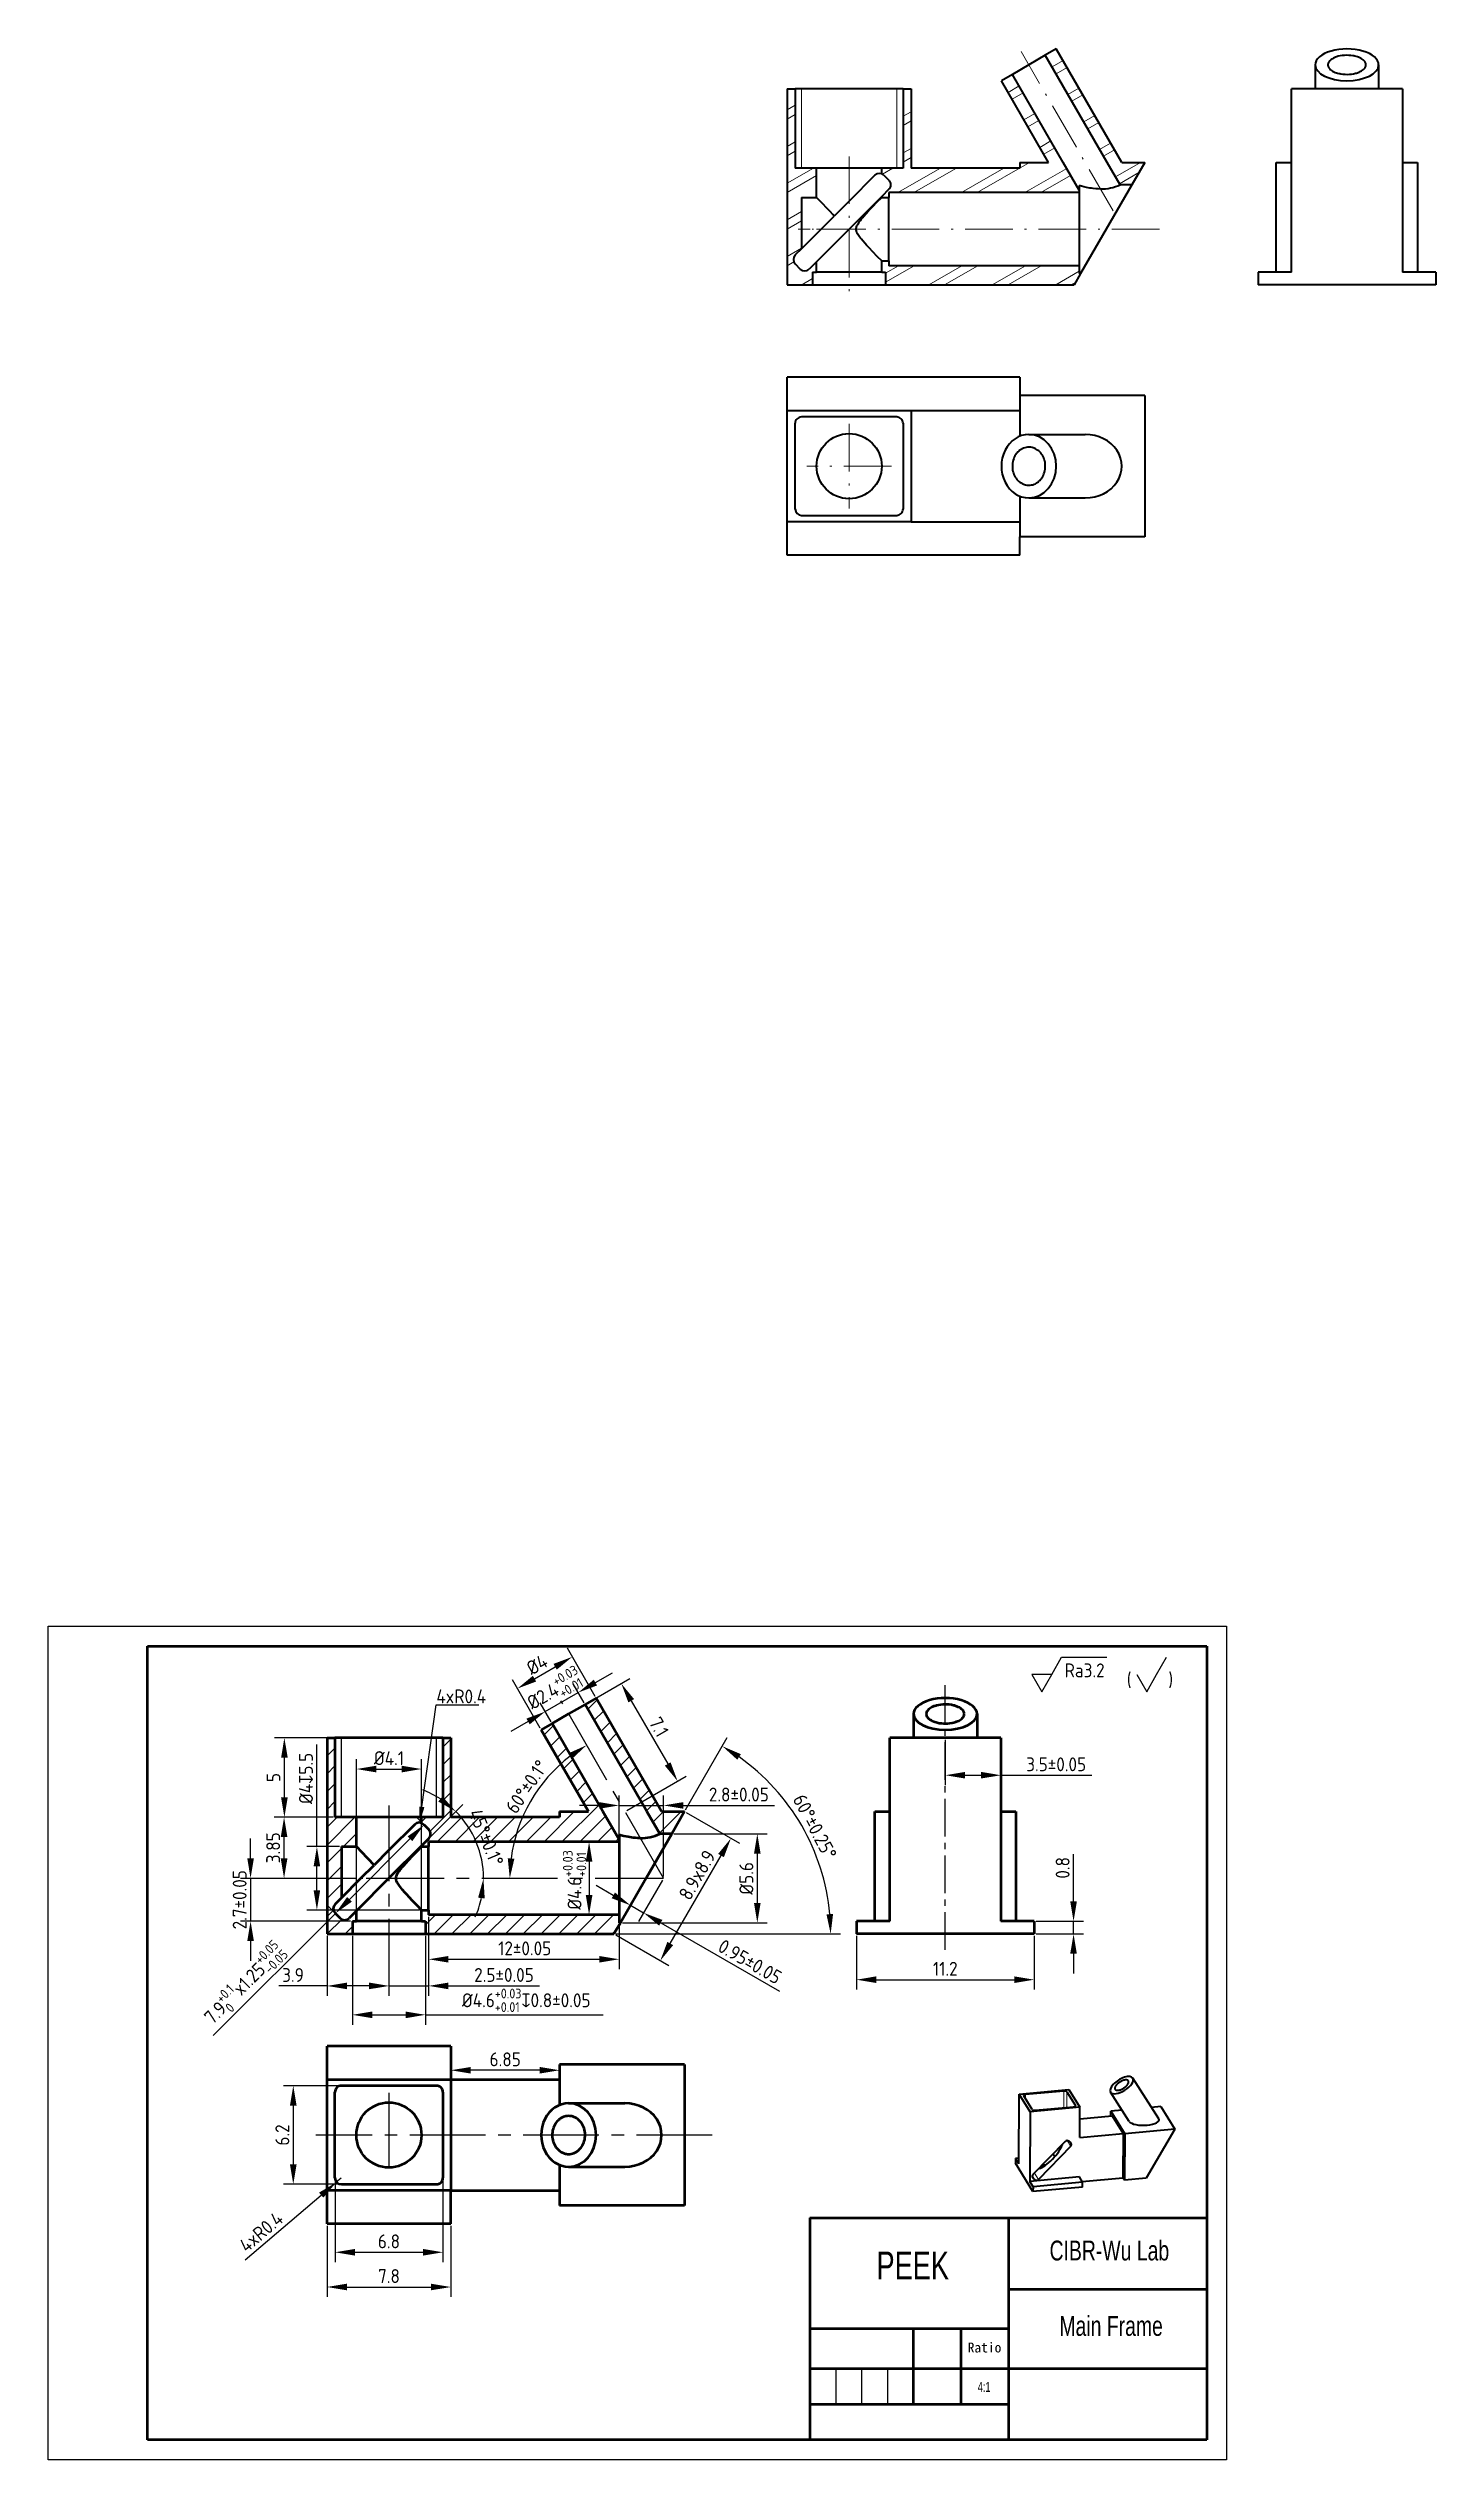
# Model space of a CAD drawing. Header units: millimetres. Extents: x 8465 to 8815, y 20 to 627.
import ezdxf
from ezdxf import colors
from ezdxf.entities.mleader import LeaderData, LeaderLine
from ezdxf.math import Vec2, Vec3

# ---------------------------------------------------------------- set-up
doc = ezdxf.new("R2010")
doc.units = ezdxf.units.MM
doc.linetypes.add('CENTER2', pattern=[28.575, 19.05, -3.175, 3.175, -3.175])
doc.linetypes.add('DASHDOT', pattern=[18.5, 12, -3, 0.5, -3])
doc.layers.get('0').update_dxf_attribs({"linetype": 'CONTINUOUS'})
doc.layers.get('Defpoints').update_dxf_attribs({"linetype": 'CONTINUOUS'})
for name, color, linetype in [('中心线', 3, 'CENTER2'), ('尺寸', 4, 'CONTINUOUS'), ('文字', 3, 'CONTINUOUS'), ('细实线', 3, 'CONTINUOUS')]:
    doc.layers.add(name, color=color, linetype=linetype)
doc.layers.add('粗实线', color=2, linetype='CONTINUOUS', lineweight=50)
doc.styles.add('isocp3.5', font='isocp.shx', dxfattribs={"height": 3.5})
doc.styles.get("Standard").update_dxf_attribs({"font": '', "height": 2.5})
doc.styles.add('数字', font='gdt.shx', dxfattribs={"width": 0.7, "height": 3.5})
doc.styles.get('Standard').set_extended_font_data('SimSun')
doc.dimstyles.new('形位公差', dxfattribs={"dimtxt": 3.5, "dimasz": 5, "dimexe": 2.5, "dimexo": 0.5, "dimgap": 1, "dimtad": 1, "dimlfac": 0.25, "dimdsep": 46, "dimlunit": 6, "dimtxsty": 'isocp3.5', "dimcen": 2, "dimadec": 0, "dimazin": 0, "dimtfac": 1, "dimtmove": 0, "dimatfit": 3, "dimfxl": 1, "dimtolj": 1, "dimtzin": 0, "dimarcsym": 0})

msp = doc.modelspace()

# ---------------------------------------------------------------- texts
at = {"layer": '尺寸', "ltscale": 0.5, "char_height": 3.5, "attachment_point": 1, "style": 'isocp3.5'}
for s, width, insert in [('Ra3.2', 13.90295, (8721.139, 220.413)), ('\\A1;4xR0.4', 13.90295, (8562.81, 213.858)), ('\\pi-10.5,l14,t14;(^I)', 19.89372, (8733.33, 218.039))]:
    msp.add_mtext_dynamic_manual_height_columns(s, width=width, gutter_width=25, heights=[0], dxfattribs=dict(at, insert=insert))
at = {"layer": '文字', "attachment_point": 1, "style": '数字'}
for s, insert, char_height, width in [('{\\fArial|b0|i0|c0|p34;CIBR-Wu Lab}', (8717.359, 74.981), 5, 31.38986), ('{\\fArial|b0|i0|c0|p34;PEEK}', (8673.745, 72.231), 7, 22.6045), ('{\\fArial|b0|i0|c0|p34;Main Frame}', (8719.841, 55.98), 5, 26.99132), ('4:1 ', (8699.245, 39.364), 2.5, 15.58711)]:
    msp.add_mtext(s, dxfattribs=dict(at, insert=insert, char_height=char_height, width=width))
at = {"layer": '文字', "insert": (8696.719, 49.299), "char_height": 2.5, "width": 9.1843, "attachment_point": 1}
msp.add_mtext('Ratio', dxfattribs=at)

# ---------------------------------------------------------------- blocks, each defined once
blk = doc.blocks.new('*D54')
at = {"layer": 'Defpoints', "color": 0, "ltscale": 0.5, "transparency": 16777216}
for p in [(8597.07, 222.07), (8603.08, 211.67), (8589.22, 203.67)]:
    blk.add_point(p, dxfattribs=at)
at = {"layer": '尺寸', "color": 0, "lineweight": -2, "ltscale": 0.5, "transparency": 16777216}
for p, q in [((8587.55, 216.57), (8592.74, 219.57)), ((8602.83, 212.11), (8595.82, 224.24)), ((8588.97, 204.11), (8581.97, 216.24))]:
    blk.add_line(p, q, dxfattribs=at)
at = {"layer": '尺寸', "color": 0, "ltscale": 0.5, "transparency": 16777216}
for points in [[(8592.33, 220.29), (8593.16, 218.85), (8597.07, 222.07)], [(8587.13, 217.29), (8587.96, 215.85), (8583.22, 214.07)]]:
    blk.add_solid(points, dxfattribs=at)
at = {"layer": '尺寸', "color": 0, "ltscale": 0.5, "transparency": 16777216, "insert": (8588.18, 220.11), "char_height": 3.5, "attachment_point": 5, "rotation": 29.99999, "style": 'isocp3.5'}
blk.add_mtext('\\A1;%%C4', dxfattribs=at)
blk = doc.blocks.new('*D55')
at = {"layer": 'Defpoints', "color": 0, "ltscale": 0.5, "transparency": 16777216}
for p in [(8598.57, 213.08), (8600.31, 210.07), (8591.99, 205.27)]:
    blk.add_point(p, dxfattribs=at)
at = {"layer": '尺寸', "color": 0, "lineweight": -2, "ltscale": 0.5, "transparency": 16777216}
for p, q in [((8590.25, 208.28), (8598.57, 213.08)), ((8600.06, 210.51), (8597.32, 215.25)), ((8602.9, 215.58), (8607.23, 218.08)), ((8591.74, 205.71), (8589, 210.45)), ((8585.92, 205.78), (8581.59, 203.28))]:
    blk.add_line(p, q, dxfattribs=at)
at = {"layer": '尺寸', "color": 0, "ltscale": 0.5, "transparency": 16777216}
for points in [[(8602.48, 216.31), (8603.31, 214.86), (8598.57, 213.08)], [(8585.51, 206.51), (8586.34, 205.06), (8590.25, 208.28)]]:
    blk.add_solid(points, dxfattribs=at)
at = {"layer": '尺寸', "color": 0, "ltscale": 0.5, "transparency": 16777216, "insert": (8592.58, 213.86), "char_height": 3.5, "attachment_point": 5, "rotation": 29.99995, "style": 'isocp3.5'}
blk.add_mtext('\\A1;%%C2.4{\\H0.7x;\\S+0.03^ +0.01;}', dxfattribs=at)
blk = doc.blocks.new('*D56')
at = {"layer": 'Defpoints', "color": 0, "ltscale": 0.5, "transparency": 16777216}
for p in [(8596.15, 207.67), (8623.62, 190.74), (8610.35, 183.08)]:
    blk.add_point(p, dxfattribs=at)
at = {"layer": '尺寸', "color": 0, "lineweight": -2, "ltscale": 0.5, "transparency": 16777216}
for p, q in [((8596.58, 207.92), (8611.59, 216.58)), ((8611.92, 211), (8621.12, 195.07)), ((8610.78, 183.33), (8625.79, 191.99))]:
    blk.add_line(p, q, dxfattribs=at)
at = {"layer": '尺寸', "color": 0, "ltscale": 0.5, "transparency": 16777216}
for points in [[(8612.64, 211.42), (8611.2, 210.59), (8609.42, 215.33)], [(8621.84, 195.49), (8620.4, 194.65), (8623.62, 190.74)]]:
    blk.add_solid(points, dxfattribs=at)
at = {"layer": '尺寸', "color": 0, "ltscale": 0.5, "transparency": 16777216, "insert": (8618.9, 204.41), "char_height": 3.5, "attachment_point": 5, "rotation": 299.99995, "style": 'isocp3.5'}
blk.add_mtext('\\A1;7.1', dxfattribs=at)
blk = doc.blocks.new('*D57')
at = {"layer": 'Defpoints', "color": 0, "ltscale": 0.5, "transparency": 16777216}
for p in [(8616.77, 168.16), (8620.06, 166.26), (8611.74, 159.46)]:
    blk.add_point(p, dxfattribs=at)
at = {"layer": '尺寸', "color": 0, "lineweight": -2, "ltscale": 0.5, "transparency": 16777216}
for p, q in [((8607.41, 161.96), (8603.08, 164.46)), ((8616.52, 167.73), (8610.49, 157.3)), ((8619.81, 165.83), (8613.79, 155.4)), ((8611.74, 159.46), (8615.04, 157.56)), ((8619.37, 155.06), (8649.29, 137.79))]:
    blk.add_line(p, q, dxfattribs=at)
at = {"layer": '尺寸', "color": 0, "ltscale": 0.5, "transparency": 16777216}
for points in [[(8607.83, 162.69), (8607, 161.24), (8611.74, 159.46)], [(8619.78, 155.79), (8618.95, 154.34), (8615.04, 157.56)]]:
    blk.add_solid(points, dxfattribs=at)
at = {"layer": '尺寸', "color": 0, "ltscale": 0.5, "transparency": 16777216, "insert": (8641.85, 145.26), "char_height": 3.5, "attachment_point": 5, "rotation": 330.00008, "style": 'isocp3.5'}
blk.add_mtext('\\A1;0.95±0.05', dxfattribs=at)
blk = doc.blocks.new('*D58')
at = {"layer": 'Defpoints', "color": 0, "ltscale": 0.5, "transparency": 16777216}
for p in [(8625.38, 183.08), (8637.05, 176.34), (8607.58, 152.25)]:
    blk.add_point(p, dxfattribs=at)
at = {"layer": '尺寸', "color": 0, "lineweight": -2, "ltscale": 0.5, "transparency": 16777216}
for p, q in [((8625.81, 182.83), (8639.22, 175.09)), ((8621.75, 149.84), (8634.55, 172.01)), ((8608.01, 152), (8621.42, 144.26))]:
    blk.add_line(p, q, dxfattribs=at)
at = {"layer": '尺寸', "color": 0, "ltscale": 0.5, "transparency": 16777216}
for points in [[(8633.83, 172.42), (8635.28, 171.59), (8637.05, 176.34)], [(8621.03, 150.25), (8622.48, 149.42), (8619.25, 145.51)]]:
    blk.add_solid(points, dxfattribs=at)
at = {"layer": '尺寸', "color": 0, "ltscale": 0.5, "transparency": 16777216, "insert": (8628.54, 167.09), "char_height": 3.5, "attachment_point": 5, "rotation": 59.99997, "style": 'isocp3.5'}
blk.add_mtext('\\A1;8.9x8.9', dxfattribs=at)
blk = doc.blocks.new('*D59')
at = {"layer": 'Defpoints', "color": 0, "ltscale": 0.5, "transparency": 16777216}
for p in [(8622.14, 177.46), (8609.2, 155.06), (8643.7, 155.06)]:
    blk.add_point(p, dxfattribs=at)
at = {"layer": '尺寸', "color": 0, "lineweight": -2, "ltscale": 0.5, "transparency": 16777216}
for p, q in [((8622.64, 177.46), (8646.2, 177.46)), ((8643.7, 172.46), (8643.7, 160.06)), ((8609.7, 155.06), (8646.2, 155.06))]:
    blk.add_line(p, q, dxfattribs=at)
at = {"layer": '尺寸', "color": 0, "ltscale": 0.5, "transparency": 16777216}
for points in [[(8642.87, 172.46), (8644.53, 172.46), (8643.7, 177.46)], [(8642.87, 160.06), (8644.53, 160.06), (8643.7, 155.06)]]:
    blk.add_solid(points, dxfattribs=at)
at = {"layer": '尺寸', "color": 0, "ltscale": 0.5, "transparency": 16777216, "insert": (8640.95, 166.26), "char_height": 3.5, "attachment_point": 5, "rotation": 90, "style": 'isocp3.5'}
blk.add_mtext('\\A1;%%C5.6', dxfattribs=at)
blk = doc.blocks.new('*D60')
at = {"layer": 'Defpoints', "color": 0, "ltscale": 0.5, "transparency": 16777216}
for p in [(8625.38, 183.08), (8649.42, 187.35), (8622.14, 177.46), (8560.06, 152.25), (8607.58, 152.25)]:
    blk.add_point(p, dxfattribs=at)
at = {"layer": '尺寸', "color": 0, "lineweight": -2, "ltscale": 0.5, "transparency": 16777216}
for p, q in [((8625.63, 183.51), (8636.14, 201.71)), ((8608.08, 152.25), (8664.69, 152.25))]:
    blk.add_line(p, q, dxfattribs=at)
blk.add_arc((8607.58, 152.25), 54.62, 5.24706, 54.75281, dxfattribs=at)
at = {"layer": '尺寸', "color": 0, "ltscale": 0.5, "transparency": 16777216}
for points in [[(8638.65, 196.15), (8639.55, 197.55), (8634.89, 199.55)], [(8662.8, 157.28), (8661.13, 157.2), (8662.19, 152.25)]]:
    blk.add_solid(points, dxfattribs=at)
at = {"layer": '尺寸', "color": 0, "ltscale": 0.5, "transparency": 16777216, "insert": (8658.2, 179.24), "char_height": 3.5, "attachment_point": 5, "rotation": 298.06373, "style": 'isocp3.5'}
blk.add_mtext('\\A1;60°±0.25°', dxfattribs=at)
blk = doc.blocks.new('*D61')
at = {"layer": 'Defpoints', "color": 0, "ltscale": 0.5, "transparency": 16777216}
for p in [(8620.06, 184.63), (8608.86, 166.26), (8620.06, 166.26)]:
    blk.add_point(p, dxfattribs=at)
at = {"layer": '尺寸', "color": 0, "lineweight": -2, "ltscale": 0.5, "transparency": 16777216}
for p, q in [((8603.86, 184.63), (8598.86, 184.63)), ((8608.86, 166.76), (8608.86, 187.13)), ((8608.86, 184.63), (8620.06, 184.63)), ((8620.06, 166.76), (8620.06, 187.13)), ((8625.06, 184.63), (8648.04, 184.63))]:
    blk.add_line(p, q, dxfattribs=at)
at = {"layer": '尺寸', "color": 0, "ltscale": 0.5, "transparency": 16777216}
for points in [[(8603.86, 185.46), (8603.86, 183.8), (8608.86, 184.63)], [(8625.06, 185.46), (8625.06, 183.8), (8620.06, 184.63)]]:
    blk.add_solid(points, dxfattribs=at)
at = {"layer": '尺寸', "color": 0, "ltscale": 0.5, "transparency": 16777216, "insert": (8639.05, 187.38), "char_height": 3.5, "attachment_point": 5, "style": 'isocp3.5'}
blk.add_mtext('\\A1;2.8±0.05', dxfattribs=at)
blk = doc.blocks.new('*D62')
at = {"layer": 'Defpoints', "color": 0, "ltscale": 0.5, "transparency": 16777216}
for p in [(8608.86, 175.46), (8601.3, 157.06), (8608.86, 157.06)]:
    blk.add_point(p, dxfattribs=at)
at = {"layer": '尺寸', "color": 0, "lineweight": -2, "ltscale": 0.5, "transparency": 16777216}
for p, q in [((8608.36, 175.46), (8598.8, 175.46)), ((8601.3, 170.46), (8601.3, 162.06)), ((8608.36, 157.06), (8598.8, 157.06))]:
    blk.add_line(p, q, dxfattribs=at)
at = {"layer": '尺寸', "color": 0, "ltscale": 0.5, "transparency": 16777216}
for points in [[(8600.47, 170.46), (8602.14, 170.46), (8601.3, 175.46)], [(8600.47, 162.06), (8602.14, 162.06), (8601.3, 157.06)]]:
    blk.add_solid(points, dxfattribs=at)
at = {"layer": '尺寸', "color": 0, "ltscale": 0.5, "transparency": 16777216, "insert": (8597.64, 165.84), "char_height": 3.5, "attachment_point": 5, "rotation": 90, "style": 'isocp3.5'}
blk.add_mtext('\\A1;%%C4.6{\\H0.7x;\\S+0.03^ +0.01;}', dxfattribs=at)
blk = doc.blocks.new('*D63')
at = {"layer": 'Defpoints', "color": 0, "ltscale": 0.5, "transparency": 16777216}
for p in [(8594.22, 211.01), (8583.65, 179.51), (8545.68, 166.26), (8620.06, 166.26), (8620.06, 166.26)]:
    blk.add_point(p, dxfattribs=at)
at = {"layer": '尺寸', "color": 0, "lineweight": -2, "ltscale": 0.5, "transparency": 16777216}
blk.add_arc((8620.06, 166.26), 38.74, 127.39933, 172.60068, dxfattribs=at)
at = {"layer": '尺寸', "color": 0, "ltscale": 0.5, "transparency": 16777216}
for points in [[(8596.06, 197.73), (8596.99, 196.35), (8600.68, 199.81)], [(8582.47, 171.2), (8580.8, 171.3), (8581.31, 166.26)]]:
    blk.add_solid(points, dxfattribs=at)
at = {"layer": '尺寸', "color": 0, "ltscale": 0.5, "transparency": 16777216, "insert": (8585.59, 189.36), "char_height": 3.5, "attachment_point": 5, "rotation": 56.16965, "style": 'isocp3.5'}
blk.add_mtext('\\A1;60°±0.1°', dxfattribs=at)
blk = doc.blocks.new('*D64')
at = {"layer": 'Defpoints', "color": 0, "ltscale": 0.5, "transparency": 16777216}
for p in [(8559.06, 174.46), (8573.87, 172.43), (8545.68, 166.26), (8550.86, 166.26), (8620.06, 166.26)]:
    blk.add_point(p, dxfattribs=at)
at = {"layer": '尺寸', "color": 0, "lineweight": -2, "ltscale": 0.5, "transparency": 16777216}
blk.add_line((8559.41, 174.82), (8569.47, 184.88), dxfattribs=at)
for start, end in [(57.04603, 69.09196), (360, 45.00011), (335.90814, 347.95407)]:
    blk.add_arc((8550.86, 166.26), 23.83, start, end, dxfattribs=at)
at = {"layer": '尺寸', "color": 0, "ltscale": 0.5, "transparency": 16777216}
for points in [[(8564.34, 186.9), (8563.29, 185.61), (8567.7, 183.11)], [(8573.33, 161.38), (8574.99, 161.2), (8574.68, 166.26)]]:
    blk.add_solid(points, dxfattribs=at)
at = {"layer": '尺寸', "color": 0, "ltscale": 0.5, "transparency": 16777216, "insert": (8575.37, 176.52), "char_height": 3.5, "attachment_point": 5, "rotation": 292.71404, "style": 'isocp3.5'}
blk.add_mtext('\\A1;45°±0.1°', dxfattribs=at)
blk = doc.blocks.new('*D65')
at = {"layer": 'Defpoints', "color": 0, "ltscale": 0.5, "transparency": 16777216}
for p in [(8559.06, 193.8), (8542.66, 155.46), (8559.06, 155.46)]:
    blk.add_point(p, dxfattribs=at)
at = {"layer": '尺寸', "color": 0, "lineweight": -2, "ltscale": 0.5, "transparency": 16777216}
for p, q in [((8542.66, 155.96), (8542.66, 196.3)), ((8559.06, 155.96), (8559.06, 196.3)), ((8547.66, 193.8), (8554.06, 193.8))]:
    blk.add_line(p, q, dxfattribs=at)
at = {"layer": '尺寸', "color": 0, "ltscale": 0.5, "transparency": 16777216}
for points in [[(8547.66, 194.63), (8547.66, 192.96), (8542.66, 193.8)], [(8554.06, 194.63), (8554.06, 192.96), (8559.06, 193.8)]]:
    blk.add_solid(points, dxfattribs=at)
at = {"layer": '尺寸', "color": 0, "ltscale": 0.5, "transparency": 16777216, "insert": (8550.86, 196.55), "char_height": 3.5, "attachment_point": 5, "style": 'isocp3.5'}
blk.add_mtext('\\A1;%%C4.1', dxfattribs=at)
blk = doc.blocks.new('*D66')
at = {"layer": 'Defpoints', "color": 0, "ltscale": 0.5, "transparency": 16777216}
for p in [(8524.5, 201.66), (8537.26, 201.66), (8537.26, 181.66)]:
    blk.add_point(p, dxfattribs=at)
at = {"layer": '尺寸', "color": 0, "lineweight": -2, "ltscale": 0.5, "transparency": 16777216}
for p, q in [((8536.76, 201.66), (8522, 201.66)), ((8524.5, 186.66), (8524.5, 196.66)), ((8536.76, 181.66), (8522, 181.66))]:
    blk.add_line(p, q, dxfattribs=at)
at = {"layer": '尺寸', "color": 0, "ltscale": 0.5, "transparency": 16777216}
for points in [[(8523.67, 196.66), (8525.34, 196.66), (8524.5, 201.66)], [(8523.67, 186.66), (8525.34, 186.66), (8524.5, 181.66)]]:
    blk.add_solid(points, dxfattribs=at)
at = {"layer": '尺寸', "color": 0, "ltscale": 0.5, "transparency": 16777216, "insert": (8521.75, 191.66), "char_height": 3.5, "attachment_point": 5, "rotation": 90, "style": 'isocp3.5'}
blk.add_mtext('\\A1;5', dxfattribs=at)
blk = doc.blocks.new('*D67')
at = {"layer": 'Defpoints', "color": 0, "ltscale": 0.5, "transparency": 16777216}
for p in [(8538.86, 174.26), (8532.69, 158.26), (8559.06, 158.26)]:
    blk.add_point(p, dxfattribs=at)
at = {"layer": '尺寸', "color": 0, "lineweight": -2, "ltscale": 0.5, "transparency": 16777216}
for p, q in [((8532.69, 174.26), (8532.69, 200.02)), ((8538.36, 174.26), (8530.19, 174.26)), ((8532.69, 163.26), (8532.69, 169.26)), ((8558.56, 158.26), (8530.19, 158.26))]:
    blk.add_line(p, q, dxfattribs=at)
at = {"layer": '尺寸', "color": 0, "ltscale": 0.5, "transparency": 16777216}
for points in [[(8531.86, 169.26), (8533.52, 169.26), (8532.69, 174.26)], [(8531.86, 163.26), (8533.52, 163.26), (8532.69, 158.26)]]:
    blk.add_solid(points, dxfattribs=at)
at = {"layer": '尺寸', "color": 0, "ltscale": 0.5, "transparency": 16777216, "insert": (8529.94, 191.44), "char_height": 3.5, "attachment_point": 5, "rotation": 90, "style": 'isocp3.5'}
blk.add_mtext('\\A1;%%C4{\\Fgdt|c134;x\\Fisocp|c134;\\H0.99998x;5.5}', dxfattribs=at)
blk = doc.blocks.new('*D68')
at = {"layer": 'Defpoints', "color": 0, "ltscale": 0.5, "transparency": 16777216}
for p in [(8524.42, 181.66), (8537.26, 181.66), (8538.86, 166.26)]:
    blk.add_point(p, dxfattribs=at)
at = {"layer": '尺寸', "color": 0, "lineweight": -2, "ltscale": 0.5, "transparency": 16777216}
for p, q in [((8536.76, 181.66), (8521.92, 181.66)), ((8524.42, 171.26), (8524.42, 176.66)), ((8538.36, 166.26), (8521.92, 166.26))]:
    blk.add_line(p, q, dxfattribs=at)
at = {"layer": '尺寸', "color": 0, "ltscale": 0.5, "transparency": 16777216}
for points in [[(8523.59, 176.66), (8525.26, 176.66), (8524.42, 181.66)], [(8523.59, 171.26), (8525.26, 171.26), (8524.42, 166.26)]]:
    blk.add_solid(points, dxfattribs=at)
at = {"layer": '尺寸', "color": 0, "ltscale": 0.5, "transparency": 16777216, "insert": (8521.67, 173.96), "char_height": 3.5, "attachment_point": 5, "rotation": 90, "style": 'isocp3.5'}
blk.add_mtext('\\A1;3.85', dxfattribs=at)
blk = doc.blocks.new('*D69')
at = {"layer": 'Defpoints', "color": 0, "ltscale": 0.5, "transparency": 16777216}
for p in [(8538.86, 166.26), (8515.98, 155.46), (8541.66, 155.46)]:
    blk.add_point(p, dxfattribs=at)
at = {"layer": '尺寸', "color": 0, "lineweight": -2, "ltscale": 0.5, "transparency": 16777216}
for p, q in [((8515.98, 171.26), (8515.98, 176.26)), ((8538.36, 166.26), (8513.48, 166.26)), ((8515.98, 166.26), (8515.98, 155.46)), ((8541.16, 155.46), (8513.48, 155.46)), ((8515.98, 150.46), (8515.98, 145.46))]:
    blk.add_line(p, q, dxfattribs=at)
at = {"layer": '尺寸', "color": 0, "ltscale": 0.5, "transparency": 16777216}
for points in [[(8515.15, 171.26), (8516.81, 171.26), (8515.98, 166.26)], [(8515.15, 150.46), (8516.81, 150.46), (8515.98, 155.46)]]:
    blk.add_solid(points, dxfattribs=at)
at = {"layer": '尺寸', "color": 0, "ltscale": 0.5, "transparency": 16777216, "insert": (8513.23, 160.86), "char_height": 3.5, "attachment_point": 5, "rotation": 90, "style": 'isocp3.5'}
blk.add_mtext('\\A1;2.7±0.05', dxfattribs=at)
blk = doc.blocks.new('*D70')
at = {"layer": 'Defpoints', "color": 0, "ltscale": 0.5, "transparency": 16777216}
for p in [(8560.86, 157.06), (8608.86, 157.06), (8608.86, 145.87)]:
    blk.add_point(p, dxfattribs=at)
at = {"layer": '尺寸', "color": 0, "lineweight": -2, "ltscale": 0.5, "transparency": 16777216}
for p, q in [((8560.86, 156.56), (8560.86, 143.37)), ((8608.86, 156.56), (8608.86, 143.37)), ((8565.86, 145.87), (8603.86, 145.87))]:
    blk.add_line(p, q, dxfattribs=at)
at = {"layer": '尺寸', "color": 0, "ltscale": 0.5, "transparency": 16777216}
for points in [[(8565.86, 146.7), (8565.86, 145.03), (8560.86, 145.87)], [(8603.86, 146.7), (8603.86, 145.03), (8608.86, 145.87)]]:
    blk.add_solid(points, dxfattribs=at)
at = {"layer": '尺寸', "color": 0, "ltscale": 0.5, "transparency": 16777216, "insert": (8585.07, 148.62), "char_height": 3.5, "attachment_point": 5, "style": 'isocp3.5'}
blk.add_mtext('\\A1;12±0.05', dxfattribs=at)
blk = doc.blocks.new('*D71')
at = {"layer": 'Defpoints', "color": 0, "ltscale": 0.5, "transparency": 16777216}
for p in [(8559.7, 179.76), (8560.26, 179.2), (8537.92, 156.86)]:
    blk.add_point(p, dxfattribs=at)
at = {"layer": '尺寸', "color": 0, "lineweight": -2, "ltscale": 0.5, "transparency": 16777216}
for p, q in [((8556.16, 176.23), (8540.89, 160.96)), ((8559.91, 179.56), (8557.93, 181.53)), ((8537.56, 157.21), (8535.59, 159.19)), ((8537.35, 157.42), (8506.55, 126.62))]:
    blk.add_line(p, q, dxfattribs=at)
at = {"layer": '尺寸', "color": 0, "ltscale": 0.5, "transparency": 16777216}
for points in [[(8555.57, 176.82), (8556.75, 175.64), (8559.7, 179.76)], [(8540.3, 161.54), (8541.48, 160.37), (8537.35, 157.42)]]:
    blk.add_solid(points, dxfattribs=at)
at = {"layer": '尺寸', "color": 0, "ltscale": 0.5, "transparency": 16777216, "insert": (8514.38, 139.7), "char_height": 3.5, "attachment_point": 5, "rotation": 45, "style": 'isocp3.5'}
blk.add_mtext('\\A1;7.9{\\H0.7x;\\S+0.1^ 0;\\H1.4286x;x1.25\\H0.7x;\\S+0.05^ -0.05;}', dxfattribs=at)
blk = doc.blocks.new('*D72')
at = {"layer": 'Defpoints', "color": 0, "ltscale": 0.5, "transparency": 16777216}
for p in [(8535.26, 152.25), (8550.86, 152.25), (8535.26, 139.15)]:
    blk.add_point(p, dxfattribs=at)
at = {"layer": '尺寸', "color": 0, "lineweight": -2, "ltscale": 0.5, "transparency": 16777216}
for p, q in [((8535.26, 151.75), (8535.26, 136.65)), ((8550.86, 151.75), (8550.86, 136.65)), ((8535.26, 139.15), (8523.11, 139.15)), ((8545.86, 139.15), (8540.26, 139.15))]:
    blk.add_line(p, q, dxfattribs=at)
at = {"layer": '尺寸', "color": 0, "ltscale": 0.5, "transparency": 16777216}
for points in [[(8540.26, 139.99), (8540.26, 138.32), (8535.26, 139.15)], [(8545.86, 139.99), (8545.86, 138.32), (8550.86, 139.15)]]:
    blk.add_solid(points, dxfattribs=at)
at = {"layer": '尺寸', "color": 0, "ltscale": 0.5, "transparency": 16777216, "insert": (8526.68, 141.9), "char_height": 3.5, "attachment_point": 5, "style": 'isocp3.5'}
blk.add_mtext('\\A1;3.9', dxfattribs=at)
blk = doc.blocks.new('*D73')
at = {"layer": 'Defpoints', "color": 0, "ltscale": 0.5, "transparency": 16777216}
for p in [(8550.86, 152.25), (8560.86, 157.06), (8560.86, 139.16)]:
    blk.add_point(p, dxfattribs=at)
at = {"layer": '尺寸', "color": 0, "lineweight": -2, "ltscale": 0.5, "transparency": 16777216}
for p, q in [((8560.86, 156.56), (8560.86, 136.66)), ((8550.86, 151.75), (8550.86, 136.66)), ((8545.86, 139.16), (8540.86, 139.16)), ((8550.86, 139.16), (8560.86, 139.16)), ((8565.86, 139.16), (8588.84, 139.16))]:
    blk.add_line(p, q, dxfattribs=at)
at = {"layer": '尺寸', "color": 0, "ltscale": 0.5, "transparency": 16777216}
for points in [[(8545.86, 139.99), (8545.86, 138.32), (8550.86, 139.16)], [(8565.86, 139.99), (8565.86, 138.32), (8560.86, 139.16)]]:
    blk.add_solid(points, dxfattribs=at)
at = {"layer": '尺寸', "color": 0, "ltscale": 0.5, "transparency": 16777216, "insert": (8579.85, 141.91), "char_height": 3.5, "attachment_point": 5, "style": 'isocp3.5'}
blk.add_mtext('\\A1;2.5±0.05', dxfattribs=at)
blk = doc.blocks.new('*D74')
at = {"layer": 'Defpoints', "color": 0, "ltscale": 0.5, "transparency": 16777216}
for p in [(8541.66, 152.25), (8560.06, 152.25), (8560.06, 131.87)]:
    blk.add_point(p, dxfattribs=at)
at = {"layer": '尺寸', "color": 0, "lineweight": -2, "ltscale": 0.5, "transparency": 16777216}
for p, q in [((8541.66, 151.75), (8541.66, 129.37)), ((8560.06, 151.75), (8560.06, 129.37)), ((8546.66, 131.87), (8555.06, 131.87)), ((8560.06, 131.87), (8604.88, 131.87))]:
    blk.add_line(p, q, dxfattribs=at)
at = {"layer": '尺寸', "color": 0, "ltscale": 0.5, "transparency": 16777216}
for points in [[(8546.66, 132.7), (8546.66, 131.03), (8541.66, 131.87)], [(8555.06, 132.7), (8555.06, 131.03), (8560.06, 131.87)]]:
    blk.add_solid(points, dxfattribs=at)
at = {"layer": '尺寸', "color": 0, "ltscale": 0.5, "transparency": 16777216, "insert": (8585.46, 135.53), "char_height": 3.5, "attachment_point": 5, "style": 'isocp3.5'}
blk.add_mtext('\\A1;%%C4.6{\\H0.7x;\\S+0.03^ +0.01;\\Fgdt|c134;\\H1.4286x;x\\Fisocp|c134;\\H0.99998x;0.8±0.05}', dxfattribs=at)
blk = doc.blocks.new('*D75')
at = {"layer": 'Defpoints', "color": 0, "ltscale": 0.5, "transparency": 16777216}
for p in [(8538.86, 113.99), (8526.74, 89.19), (8538.86, 89.19)]:
    blk.add_point(p, dxfattribs=at)
at = {"layer": '尺寸', "color": 0, "lineweight": -2, "ltscale": 0.5, "transparency": 16777216}
for p, q in [((8538.36, 113.99), (8524.24, 113.99)), ((8526.74, 108.99), (8526.74, 94.19)), ((8538.36, 89.19), (8524.24, 89.19))]:
    blk.add_line(p, q, dxfattribs=at)
at = {"layer": '尺寸', "color": 0, "ltscale": 0.5, "transparency": 16777216}
for points in [[(8525.91, 108.99), (8527.58, 108.99), (8526.74, 113.99)], [(8525.91, 94.19), (8527.58, 94.19), (8526.74, 89.19)]]:
    blk.add_solid(points, dxfattribs=at)
at = {"layer": '尺寸', "color": 0, "ltscale": 0.5, "transparency": 16777216, "insert": (8523.99, 101.59), "char_height": 3.5, "attachment_point": 5, "rotation": 90, "style": 'isocp3.5'}
blk.add_mtext('\\A1;6.2', dxfattribs=at)
blk = doc.blocks.new('*D76')
at = {"layer": 'Defpoints', "color": 0, "ltscale": 0.5, "transparency": 16777216}
for p in [(8537.26, 90.79), (8564.46, 90.79), (8564.46, 72.04)]:
    blk.add_point(p, dxfattribs=at)
at = {"layer": '尺寸', "color": 0, "lineweight": -2, "ltscale": 0.5, "transparency": 16777216}
for p, q in [((8537.26, 90.29), (8537.26, 69.54)), ((8564.46, 90.29), (8564.46, 69.54)), ((8542.26, 72.04), (8559.46, 72.04))]:
    blk.add_line(p, q, dxfattribs=at)
at = {"layer": '尺寸', "color": 0, "ltscale": 0.5, "transparency": 16777216}
for points in [[(8542.26, 72.87), (8542.26, 71.2), (8537.26, 72.04)], [(8559.46, 72.87), (8559.46, 71.2), (8564.46, 72.04)]]:
    blk.add_solid(points, dxfattribs=at)
at = {"layer": '尺寸', "color": 0, "ltscale": 0.5, "transparency": 16777216, "insert": (8550.86, 74.79), "char_height": 3.5, "attachment_point": 5, "style": 'isocp3.5'}
blk.add_mtext('\\A1;6.8', dxfattribs=at)
blk = doc.blocks.new('*D77')
at = {"layer": 'Defpoints', "color": 0, "ltscale": 0.5, "transparency": 16777216}
for p in [(8535.26, 79.19), (8566.46, 79.19), (8566.46, 63.29)]:
    blk.add_point(p, dxfattribs=at)
at = {"layer": '尺寸', "color": 0, "lineweight": -2, "ltscale": 0.5, "transparency": 16777216}
for p, q in [((8535.26, 78.69), (8535.26, 60.79)), ((8566.46, 78.69), (8566.46, 60.79)), ((8540.26, 63.29), (8561.46, 63.29))]:
    blk.add_line(p, q, dxfattribs=at)
at = {"layer": '尺寸', "color": 0, "ltscale": 0.5, "transparency": 16777216}
for points in [[(8540.26, 64.12), (8540.26, 62.46), (8535.26, 63.29)], [(8561.46, 64.12), (8561.46, 62.46), (8566.46, 63.29)]]:
    blk.add_solid(points, dxfattribs=at)
at = {"layer": '尺寸', "color": 0, "ltscale": 0.5, "transparency": 16777216, "insert": (8550.86, 66.04), "char_height": 3.5, "attachment_point": 5, "style": 'isocp3.5'}
blk.add_mtext('\\A1;7.8', dxfattribs=at)
blk = doc.blocks.new('*D78')
at = {"layer": 'Defpoints', "color": 0, "ltscale": 0.5, "transparency": 16777216}
for p in [(8537.59, 89.67), (8538.81, 90.71)]:
    blk.add_point(p, dxfattribs=at)
at = {"layer": '尺寸', "color": 0, "lineweight": -2, "ltscale": 0.5, "transparency": 16777216}
for p, q in [((8514.59, 70.13), (8533.78, 86.44)), ((8538.81, 90.71), (8537.59, 89.67))]:
    blk.add_line(p, q, dxfattribs=at)
at = {"layer": '尺寸', "color": 0, "ltscale": 0.5, "transparency": 16777216}
blk.add_solid([(8533.24, 87.07), (8534.32, 85.8), (8537.59, 89.67)], dxfattribs=at)
at = {"layer": '尺寸', "color": 0, "ltscale": 0.5, "transparency": 16777216, "insert": (8518.64, 77.18), "char_height": 3.5, "attachment_point": 5, "rotation": 40.34542, "style": 'isocp3.5'}
blk.add_mtext('\\A1;4xR0.4', dxfattribs=at)
blk = doc.blocks.new('*D79')
at = {"layer": 'Defpoints', "color": 0, "ltscale": 0.5, "transparency": 16777216}
for p in [(8566.46, 119.39), (8566.46, 117.9), (8593.86, 119.39)]:
    blk.add_point(p, dxfattribs=at)
at = {"layer": '尺寸', "color": 0, "lineweight": -2, "ltscale": 0.5, "transparency": 16777216}
for p, q in [((8566.46, 118.89), (8566.46, 115.4)), ((8588.86, 117.9), (8571.46, 117.9)), ((8593.86, 118.89), (8593.86, 115.4))]:
    blk.add_line(p, q, dxfattribs=at)
at = {"layer": '尺寸', "color": 0, "ltscale": 0.5, "transparency": 16777216}
for points in [[(8571.46, 118.73), (8571.46, 117.07), (8566.46, 117.9)], [(8588.86, 118.73), (8588.86, 117.07), (8593.86, 117.9)]]:
    blk.add_solid(points, dxfattribs=at)
at = {"layer": '尺寸', "color": 0, "ltscale": 0.5, "transparency": 16777216, "insert": (8580.16, 120.65), "char_height": 3.5, "attachment_point": 5, "style": 'isocp3.5'}
blk.add_mtext('\\A1;6.85', dxfattribs=at)
blk = doc.blocks.new('*D80')
at = {"layer": 'Defpoints', "color": 0, "ltscale": 0.5, "transparency": 16777216}
for p in [(8668.68, 152.25), (8713.48, 152.25), (8713.48, 140.72)]:
    blk.add_point(p, dxfattribs=at)
at = {"layer": '尺寸', "color": 0, "lineweight": -2, "ltscale": 0.5, "transparency": 16777216}
for p, q in [((8668.68, 151.75), (8668.68, 138.22)), ((8713.48, 151.75), (8713.48, 138.22)), ((8673.68, 140.72), (8708.48, 140.72))]:
    blk.add_line(p, q, dxfattribs=at)
at = {"layer": '尺寸', "color": 0, "ltscale": 0.5, "transparency": 16777216}
for points in [[(8673.68, 141.56), (8673.68, 139.89), (8668.68, 140.72)], [(8708.48, 141.56), (8708.48, 139.89), (8713.48, 140.72)]]:
    blk.add_solid(points, dxfattribs=at)
at = {"layer": '尺寸', "color": 0, "ltscale": 0.5, "transparency": 16777216, "insert": (8691.08, 143.47), "char_height": 3.5, "attachment_point": 5, "style": 'isocp3.5'}
blk.add_mtext('\\A1;11.2', dxfattribs=at)
blk = doc.blocks.new('*D81')
at = {"layer": 'Defpoints', "color": 0, "ltscale": 0.5, "transparency": 16777216}
for p in [(8713.48, 155.45), (8713.48, 152.25), (8723.41, 152.25)]:
    blk.add_point(p, dxfattribs=at)
at = {"layer": '尺寸', "color": 0, "lineweight": -2, "ltscale": 0.5, "transparency": 16777216}
for p, q in [((8723.41, 160.45), (8723.41, 172.35)), ((8713.98, 155.45), (8725.91, 155.45)), ((8713.98, 152.25), (8725.91, 152.25)), ((8723.41, 152.25), (8723.41, 155.45)), ((8723.41, 147.25), (8723.41, 142.25))]:
    blk.add_line(p, q, dxfattribs=at)
at = {"layer": '尺寸', "color": 0, "ltscale": 0.5, "transparency": 16777216}
for points in [[(8722.57, 160.45), (8724.24, 160.45), (8723.41, 155.45)], [(8722.57, 147.25), (8724.24, 147.25), (8723.41, 152.25)]]:
    blk.add_solid(points, dxfattribs=at)
at = {"layer": '尺寸', "color": 0, "ltscale": 0.5, "transparency": 16777216, "insert": (8720.66, 168.9), "char_height": 3.5, "attachment_point": 5, "rotation": 90, "style": 'isocp3.5'}
blk.add_mtext('\\A1;0.8', dxfattribs=at)
blk = doc.blocks.new('*D82')
at = {"layer": 'Defpoints', "color": 0, "ltscale": 0.5, "transparency": 16777216}
for p in [(8691.08, 201.66), (8705.08, 201.66), (8705.08, 192.24)]:
    blk.add_point(p, dxfattribs=at)
at = {"layer": '尺寸', "color": 0, "lineweight": -2, "ltscale": 0.5, "transparency": 16777216}
for p, q in [((8691.08, 201.16), (8691.08, 189.74)), ((8705.08, 201.16), (8705.08, 189.74)), ((8696.08, 192.24), (8700.08, 192.24)), ((8705.08, 192.24), (8727.98, 192.24))]:
    blk.add_line(p, q, dxfattribs=at)
at = {"layer": '尺寸', "color": 0, "ltscale": 0.5, "transparency": 16777216}
for points in [[(8696.08, 193.08), (8696.08, 191.41), (8691.08, 192.24)], [(8700.08, 193.08), (8700.08, 191.41), (8705.08, 192.24)]]:
    blk.add_solid(points, dxfattribs=at)
at = {"layer": '尺寸', "color": 0, "ltscale": 0.5, "transparency": 16777216, "insert": (8719.03, 194.99), "char_height": 3.5, "attachment_point": 5, "style": 'isocp3.5'}
blk.add_mtext('\\A1;3.5±0.05', dxfattribs=at)

# ---------------------------------------------------------------- dimensions: what is measured, and where the dimension line sits
at = {"layer": '尺寸', "ltscale": 0.5}
for base, p1, p2, angle, text, picture, middle, dimtype in [((8598.567, 213.084), (8591.992, 205.272), (8600.305, 210.072), 29.999947, '%%C<>{\\H0.7x;\\S+0.03^ +0.01;}', '*D55', (8594.41, 210.684), 161), ((8597.072, 222.073), (8589.22, 203.672), (8603.077, 211.672), 29.999985, '%%C<>', '*D54', (8589.554, 217.732), 161), ((8532.689, 158.262), (8538.857, 174.262), (8559.057, 158.262), 90, '%%C<>{\\Fgdt|c134;x\\Fisocp|c134;\\H0.99998x;5.5}', '*D67', (8532.689, 191.439), 160), ((8601.304, 157.062), (8608.857, 175.462), (8608.857, 157.062), 90, '%%C<>{\\H0.7x;\\S+0.03^ +0.01;}', '*D62', (8601.304, 165.844), 160), ((8637.053, 176.336), (8607.577, 152.246), (8625.377, 183.077), 59.999969, '<>x8.9', '*D58', (8630.921, 165.714), 161), ((8559.699, 179.765), (8537.917, 156.857), (8560.261, 179.202), 45, '<>{\\H0.7x;\\S+0.1^ 0;\\H1.4286x;x1.25\\H0.7x;\\S+0.05^ -0.05;}', '*D71', (8517.006, 137.072), 161), ((8515.98, 155.462), (8538.857, 166.262), (8541.657, 155.462), 90, '<>±0.05', '*D69', (8515.98, 160.862), 160), ((8611.745, 159.465), (8620.057, 166.262), (8616.766, 168.162), 150.000082, '<>±0.05', '*D57', (8640.474, 142.878), 161)]:
    dim = msp.add_linear_dim(base=base, p1=p1, p2=p2, angle=angle, text=text, dimstyle='形位公差', dxfattribs=at)
    dim.commit()
    dim.dimension.update_dxf_attribs({"geometry": picture, "text_midpoint": middle, "dimtype": dimtype})
dim = msp.add_aligned_dim(p1=(8596.149, 207.672), p2=(8610.349, 183.077), distance=15.325, dimstyle='形位公差', dxfattribs=at)
dim.commit()
dim.dimension.update_dxf_attribs({"geometry": '*D56', "text_midpoint": (8618.902, 204.412)})
for base, line1, line2, text, picture, middle in [((8583.65, 179.513), ((8545.684, 166.262), (8620.057, 166.262)), ((8620.057, 166.262), (8594.219, 211.014)), '<>±0.1°', '*D63', (8587.873, 187.832)), ((8649.416, 187.354), ((8560.057, 152.246), (8607.577, 152.246)), ((8625.377, 183.077), (8622.135, 177.462)), '<>±0.25°', '*D60', (8655.773, 177.941)), ((8573.871, 172.428), ((8545.684, 166.262), (8620.057, 166.262)), ((8559.057, 174.462), (8550.857, 166.262)), '<>±0.1°', '*D64', (8572.835, 175.462))]:
    dim = msp.add_angular_dim_2l(base=base, line1=line1, line2=line2, text=text, dimstyle='形位公差', dxfattribs=at)
    dim.commit()
    dim.dimension.update_dxf_attribs({"geometry": picture, "text_midpoint": middle, "dimtype": 162})
for base, p1, p2, picture, middle in [((8524.502, 201.662), (8537.257, 181.662), (8537.257, 201.662), '*D66', (8521.752, 191.662)), ((8524.424, 181.662), (8538.857, 166.262), (8537.257, 181.662), '*D68', (8521.674, 173.962)), ((8526.743, 89.187), (8538.857, 113.987), (8538.857, 89.187), '*D75', (8523.992, 101.587))]:
    dim = msp.add_linear_dim(base=base, p1=p1, p2=p2, angle=90, dimstyle='形位公差', dxfattribs=at)
    dim.commit()
    dim.dimension.update_dxf_attribs({"geometry": picture, "text_midpoint": middle})
for base, p1, p2, text, picture, middle in [((8705.084, 192.242), (8691.084, 201.662), (8705.084, 201.662), '<>±0.05', '*D82', (8719.031, 194.992)), ((8559.057, 193.797), (8542.657, 155.462), (8559.057, 155.462), '%%C<>', '*D65', (8550.857, 196.547)), ((8560.857, 139.155), (8550.857, 152.246), (8560.857, 157.062), '<>±0.05', '*D73', (8579.849, 141.905))]:
    dim = msp.add_linear_dim(base=base, p1=p1, p2=p2, text=text, dimstyle='形位公差', dxfattribs=at)
    dim.commit()
    dim.dimension.update_dxf_attribs({"geometry": picture, "text_midpoint": middle})
for base, p1, p2, text, picture, middle in [((8620.057, 184.631), (8608.857, 166.262), (8620.057, 166.262), '<>±0.05', '*D61', (8639.049, 184.631)), ((8560.057, 131.867), (8541.657, 152.246), (8560.057, 152.246), '%%C<>{\\H0.7x;\\S+0.03^ +0.01;\\Fgdt|c134;\\H1.4286x;x\\Fisocp|c134;\\H0.99998x;0.8±0.05}', '*D74', (8585.456, 131.867)), ((8608.857, 145.868), (8560.857, 157.062), (8608.857, 157.062), '<>±0.05', '*D70', (8585.067, 145.868))]:
    dim = msp.add_linear_dim(base=base, p1=p1, p2=p2, text=text, dimstyle='形位公差', dxfattribs=at)
    dim.commit()
    dim.dimension.update_dxf_attribs({"geometry": picture, "text_midpoint": middle, "dimtype": 160})
dim = msp.add_linear_dim(base=(8643.701, 155.062), p1=(8622.135, 177.462), p2=(8609.203, 155.062), angle=90, text='%%C<>', dimstyle='形位公差', dxfattribs=at)
dim.commit()
dim.dimension.update_dxf_attribs({"geometry": '*D59', "text_midpoint": (8640.951, 166.262)})
dim = msp.add_linear_dim(base=(8723.408, 152.246), p1=(8713.484, 155.446), p2=(8713.484, 152.246), angle=90, dimstyle='形位公差', dxfattribs=at)
dim.commit()
dim.dimension.update_dxf_attribs({"geometry": '*D81', "text_midpoint": (8723.408, 168.898), "dimtype": 160})
dim = msp.add_linear_dim(base=(8535.257, 139.154), p1=(8550.857, 152.246), p2=(8535.257, 152.246), dimstyle='形位公差', dxfattribs=at)
dim.commit()
dim.dimension.update_dxf_attribs({"geometry": '*D72', "text_midpoint": (8526.682, 139.154), "dimtype": 160})
for base, p1, p2, picture, middle in [((8713.484, 140.724), (8668.683, 152.246), (8713.484, 152.246), '*D80', (8691.084, 143.475)), ((8566.457, 117.899), (8593.857, 119.387), (8566.457, 119.387), '*D79', (8580.157, 120.649)), ((8564.457, 72.037), (8537.257, 90.787), (8564.457, 90.787), '*D76', (8550.857, 74.787)), ((8566.457, 63.291), (8535.257, 79.187), (8566.457, 79.187), '*D77', (8550.857, 66.041))]:
    dim = msp.add_linear_dim(base=base, p1=p1, p2=p2, dimstyle='形位公差', dxfattribs=at)
    dim.commit()
    dim.dimension.update_dxf_attribs({"geometry": picture, "text_midpoint": middle})
dim = msp.add_radius_dim(center=(8538.814, 90.71), mpoint=(8537.595, 89.674), text='4x<>', dimstyle='形位公差', dxfattribs=at)
dim.commit()
dim.dimension.update_dxf_attribs({"geometry": '*D78', "text_midpoint": (8520.416, 75.082), "dimtype": 164})

# ---------------------------------------------------------------- hatches: boundary and pattern name
at = {"layer": '细实线', "ltscale": 0.5}
h = msp.add_hatch(dxfattribs=at)
h.set_pattern_fill('ANSI31', color=256)
h.paths.add_polyline_path([(8591.992, 205.272), (8589.22, 203.672), (8601.111, 183.077), (8593.857, 183.077), (8593.857, 181.662), (8566.457, 181.662), (8566.457, 201.662), (8564.522, 201.662), (8564.457, 201.624), (8564.457, 181.662), (8559.057, 181.662), (8559.057, 180.204, -0.105874), (8559.621, 179.842), (8560.898, 178.565, -0.4123369), (8560.905, 176.31), (8559.057, 174.462), (8559.057, 174.262), (8560.857, 174.262), (8560.857, 175.462), (8608.857, 175.462), (8608.857, 176.061), (8604.806, 183.077)])
h.paths.add_polyline_path([(8603.077, 211.672), (8600.305, 210.072), (8615.891, 183.077), (8619.133, 177.462), (8622.135, 177.462), (8625.377, 183.077), (8619.586, 183.077)])
h.paths.add_polyline_path([(8542.657, 181.662), (8537.257, 181.662), (8537.257, 201.662), (8535.257, 201.662), (8535.257, 152.246), (8541.657, 152.246), (8541.657, 155.462), (8542.657, 155.462), (8542.657, 158.062), (8540.82, 156.225, -0.4142142), (8538.557, 156.216), (8537.28, 157.494, -0.412677), (8537.274, 159.75), (8538.857, 161.333), (8538.857, 174.262), (8542.657, 174.262)])
h.paths.add_polyline_path([(8609.203, 155.062), (8608.857, 155.062), (8608.857, 157.062), (8560.857, 157.062), (8560.857, 158.262), (8559.057, 158.262), (8559.057, 155.462), (8560.057, 155.462), (8560.057, 152.246), (8607.577, 152.246)])

# ---------------------------------------------------------------- linework, layer by layer
at = {"color": 7, "linetype": 'DASHDOT', "lineweight": 13}
for p, q in [((8733.361, 586.446), (8710.208, 626.549)), ((8666.846, 600.139), (8666.846, 564.838)), ((8745.074, 581.797), (8661.672, 581.797)), ((8666.846, 532.737), (8666.846, 511.417)), ((8677.506, 522.077), (8656.186, 522.077))]:
    msp.add_line(p, q, dxfattribs=at)
at = {"color": 7, "lineweight": 35, "ltscale": 0.080002}
msp.add_line((8719.065, 627.207), (8716.294, 625.607), dxfattribs=at)
at = {"color": 7, "lineweight": 35}
for p, q in [((8735.575, 598.612), (8719.065, 627.207)), ((8720.795, 598.612), (8707.98, 620.807)), ((8731.88, 598.612), (8716.294, 625.607)), ((8651.246, 617.197), (8651.246, 567.782)), ((8653.246, 617.197), (8653.246, 597.197)), ((8678.846, 617.197), (8654.846, 617.197)), ((8680.446, 617.197), (8680.446, 597.197)), ((8682.446, 617.197), (8682.446, 597.197)), ((8717.1, 598.612), (8705.209, 619.207)), ((8778.309, 570.982), (8778.309, 617.197)), ((8806.309, 617.197), (8778.309, 617.197)), ((8806.309, 617.197), (8806.309, 570.982)), ((8709.846, 597.197), (8682.446, 597.197)), ((8774.509, 570.982), (8774.509, 598.612)), ((8810.109, 598.612), (8810.109, 570.982)), ((8724.846, 590.997), (8676.846, 590.997)), ((8724.846, 572.597), (8676.846, 572.597)), ((8676.046, 567.782), (8723.566, 567.782)), ((8814.709, 567.782), (8769.909, 567.782)), ((8709.846, 544.477), (8651.246, 544.477)), ((8651.246, 536.077), (8682.446, 536.077)), ((8651.246, 508.077), (8651.246, 536.077)), ((8682.446, 536.077), (8709.846, 536.077)), ((8682.446, 536.077), (8682.446, 508.077)), ((8741.366, 539.877), (8709.846, 539.877)), ((8741.366, 539.877), (8741.366, 504.277)), ((8653.246, 511.277), (8653.246, 532.877)), ((8678.846, 534.477), (8654.846, 534.477)), ((8680.446, 532.877), (8680.446, 511.277)), ((8682.446, 508.077), (8651.246, 508.077)), ((8654.846, 509.677), (8678.846, 509.677)), ((8682.446, 508.077), (8709.846, 508.077)), ((8709.846, 499.677), (8651.246, 499.677)), ((8741.366, 504.277), (8709.846, 504.277))]:
    msp.add_line(p, q, dxfattribs=at)
at = {"color": 7, "lineweight": 35, "ltscale": 0.080001}
msp.add_line((8707.98, 620.807), (8705.209, 619.207), dxfattribs=at)
at = {"color": 7, "lineweight": 35, "ltscale": 0.119999}
for p, q in [((8712.137, 623.207), (8707.98, 620.807)), ((8716.294, 625.607), (8712.137, 623.207))]:
    msp.add_line(p, q, dxfattribs=at)
at = {"color": 7, "lineweight": 13, "ltscale": 0.08}
for p, q in [((8717.99, 622.67), (8720.761, 624.27)), ((8718.99, 620.938), (8721.761, 622.538)), ((8721.99, 615.742), (8724.761, 617.342)), ((8711.905, 607.61), (8714.676, 609.21)), ((8725.99, 608.813), (8728.761, 610.413)), ((8726.99, 607.081), (8729.761, 608.681)), ((8714.905, 602.413), (8717.676, 604.013))]:
    msp.add_line(p, q, dxfattribs=at)
at = {"color": 7, "lineweight": 35, "ltscale": 0.150261}
for p, q in [((8784.309, 623.207), (8784.309, 617.197)), ((8800.309, 623.207), (8800.309, 617.197))]:
    msp.add_line(p, q, dxfattribs=at)
at = {"color": 7, "lineweight": 35, "ltscale": 0.05}
for p, q in [((8651.246, 617.197), (8653.246, 617.197)), ((8680.446, 617.197), (8682.446, 617.197)), ((8724.846, 572.597), (8724.846, 570.597))]:
    msp.add_line(p, q, dxfattribs=at)
at = {"color": 7, "lineweight": 35, "ltscale": 0.04}
msp.add_line((8654.846, 617.197), (8653.246, 617.197), dxfattribs=at)
at = {"color": 7, "lineweight": 13}
for p, q in [((8654.846, 597.197), (8654.846, 617.197)), ((8678.846, 597.197), (8678.846, 617.197))]:
    msp.add_line(p, q, dxfattribs=at)
at = {"color": 7, "lineweight": 35, "ltscale": 0.039999}
msp.add_line((8680.446, 617.197), (8678.846, 617.197), dxfattribs=at)
at = {"color": 7, "lineweight": 13, "ltscale": 0.001872}
msp.add_line((8680.446, 617.159), (8680.51, 617.197), dxfattribs=at)
at = {"color": 7, "lineweight": 13, "ltscale": 0.080001}
for p, q in [((8706.905, 616.27), (8709.676, 617.87)), ((8707.905, 614.538), (8710.676, 616.138)), ((8710.905, 609.342), (8713.676, 610.942)), ((8715.905, 600.681), (8718.676, 602.281))]:
    msp.add_line(p, q, dxfattribs=at)
at = {"color": 7, "lineweight": 13, "ltscale": 0.079999}
for p, q in [((8722.99, 614.01), (8725.761, 615.61)), ((8729.99, 601.885), (8732.761, 603.485)), ((8730.99, 600.153), (8733.761, 601.753))]:
    msp.add_line(p, q, dxfattribs=at)
at = {"color": 7, "lineweight": 13, "ltscale": 0.057735}
for p, q in [((8651.246, 611.848), (8653.246, 613.002)), ((8651.246, 609.538), (8653.246, 610.693)), ((8680.446, 610.231), (8682.446, 611.386)), ((8680.446, 607.922), (8682.446, 609.076)), ((8651.246, 602.61), (8653.246, 603.765)), ((8680.446, 600.994), (8682.446, 602.148)), ((8651.246, 600.301), (8653.246, 601.455)), ((8680.446, 598.684), (8682.446, 599.839))]:
    msp.add_line(p, q, dxfattribs=at)
at = {"color": 7, "lineweight": 13, "ltscale": 0.191214}
msp.add_line((8651.246, 593.373), (8657.869, 597.197), dxfattribs=at)
at = {"color": 7, "lineweight": 35, "ltscale": 0.135}
for p, q in [((8658.646, 597.197), (8653.246, 597.197)), ((8680.446, 597.197), (8675.046, 597.197))]:
    msp.add_line(p, q, dxfattribs=at)
at = {"color": 7, "lineweight": 35, "ltscale": 0.185001}
msp.add_line((8658.646, 589.797), (8658.646, 597.197), dxfattribs=at)
at = {"color": 7, "lineweight": 35, "ltscale": 0.205}
for p, q in [((8666.846, 597.197), (8658.646, 597.197)), ((8675.046, 597.197), (8666.846, 597.197)), ((8666.846, 570.997), (8658.646, 570.997)), ((8675.046, 570.997), (8666.846, 570.997))]:
    msp.add_line(p, q, dxfattribs=at)
at = {"color": 7, "lineweight": 35, "ltscale": 0.036433}
msp.add_line((8675.046, 595.739), (8675.046, 597.197), dxfattribs=at)
at = {"color": 7, "lineweight": 13, "ltscale": 0.076635}
msp.add_line((8675.215, 595.664), (8677.869, 597.197), dxfattribs=at)
at = {"color": 7, "lineweight": 13, "ltscale": 0.310001}
for p, q in [((8679.131, 590.997), (8689.869, 597.197)), ((8683.131, 590.997), (8693.869, 597.197)), ((8695.131, 590.997), (8705.869, 597.197))]:
    msp.add_line(p, q, dxfattribs=at)
at = {"color": 7, "lineweight": 13, "ltscale": 0.380763}
msp.add_line((8699.131, 590.997), (8712.321, 598.612), dxfattribs=at)
at = {"color": 7, "lineweight": 35, "ltscale": 0.035381}
msp.add_line((8709.846, 598.612), (8709.846, 597.197), dxfattribs=at)
at = {"color": 7, "lineweight": 35, "ltscale": 0.181352}
msp.add_line((8709.846, 598.612), (8717.1, 598.612), dxfattribs=at)
at = {"color": 7, "lineweight": 13, "ltscale": 0.304424}
msp.add_line((8711.131, 590.997), (8721.676, 597.085), dxfattribs=at)
at = {"color": 7, "lineweight": 35, "ltscale": 0.202541}
msp.add_line((8724.846, 591.596), (8720.795, 598.612), dxfattribs=at)
at = {"color": 7, "lineweight": 35, "ltscale": 0.162099}
msp.add_line((8735.122, 592.997), (8731.88, 598.612), dxfattribs=at)
at = {"color": 7, "lineweight": 13, "ltscale": 0.18275}
msp.add_line((8733.99, 594.957), (8740.321, 598.612), dxfattribs=at)
at = {"color": 7, "lineweight": 13, "ltscale": 0.14141}
msp.add_line((8734.99, 593.225), (8739.889, 596.053), dxfattribs=at)
at = {"color": 7, "lineweight": 35, "ltscale": 0.144778}
msp.add_line((8735.575, 598.612), (8741.366, 598.612), dxfattribs=at)
at = {"color": 7, "lineweight": 35, "ltscale": 0.162098}
msp.add_line((8741.366, 598.612), (8738.124, 592.997), dxfattribs=at)
at = {"color": 7, "lineweight": 35, "ltscale": 0.094998}
msp.add_line((8774.509, 598.612), (8778.309, 598.612), dxfattribs=at)
at = {"color": 7, "lineweight": 35, "ltscale": 0.095001}
msp.add_line((8806.309, 598.612), (8810.109, 598.612), dxfattribs=at)
at = {"color": 7, "lineweight": 13, "ltscale": 0.21362}
msp.add_line((8651.246, 591.063), (8658.646, 595.336), dxfattribs=at)
at = {"color": 7, "lineweight": 35, "ltscale": 0.095}
msp.add_line((8654.846, 589.797), (8658.646, 589.797), dxfattribs=at)
at = {"color": 7, "lineweight": 35, "ltscale": 0.323222}
msp.add_line((8654.846, 589.797), (8654.846, 576.868), dxfattribs=at)
at = {"color": 7, "lineweight": 35, "ltscale": 0.23}
for p, q in [((8673.351, 595.373), (8666.846, 588.868)), ((8724.846, 590.997), (8724.846, 581.797)), ((8657.646, 567.782), (8666.846, 567.782)), ((8666.846, 567.782), (8676.046, 567.782))]:
    msp.add_line(p, q, dxfattribs=at)
at = {"color": 7, "lineweight": 35, "ltscale": 0.289914}
msp.add_line((8675.046, 589.997), (8666.846, 581.797), dxfattribs=at)
at = {"color": 7, "lineweight": 35, "ltscale": 0.065087}
for p, q in [((8676.886, 591.838), (8675.046, 589.997)), ((8658.646, 573.597), (8656.805, 571.756))]:
    msp.add_line(p, q, dxfattribs=at)
at = {"color": 7, "lineweight": 35, "ltscale": 0.005}
msp.add_line((8675.046, 589.797), (8675.046, 589.997), dxfattribs=at)
at = {"color": 7, "lineweight": 35, "ltscale": 0.045}
for p, q in [((8675.046, 589.797), (8676.846, 589.797)), ((8675.046, 573.797), (8676.846, 573.797))]:
    msp.add_line(p, q, dxfattribs=at)
at = {"color": 7, "lineweight": 35, "ltscale": 0.044999}
for p, q in [((8675.614, 595.373), (8676.886, 594.101)), ((8653.269, 573.029), (8654.542, 571.756))]:
    msp.add_line(p, q, dxfattribs=at)
at = {"color": 7, "lineweight": 35, "ltscale": 0.03}
msp.add_line((8676.846, 590.997), (8676.846, 589.797), dxfattribs=at)
at = {"color": 7, "lineweight": 35, "ltscale": 0.2}
for p, q in [((8676.846, 581.797), (8676.846, 589.797)), ((8676.846, 573.797), (8676.846, 581.797))]:
    msp.add_line(p, q, dxfattribs=at)
at = {"color": 7, "lineweight": 13, "ltscale": 0.217821}
msp.add_line((8715.131, 590.997), (8722.676, 595.353), dxfattribs=at)
at = {"color": 7, "lineweight": 35, "ltscale": 0.029105}
msp.add_line((8724.846, 592.76), (8724.846, 591.596), dxfattribs=at)
at = {"color": 7, "lineweight": 35, "ltscale": 0.014975}
msp.add_line((8724.846, 591.596), (8724.846, 590.997), dxfattribs=at)
at = {"color": 7, "lineweight": 35, "ltscale": 0.323316}
msp.add_line((8738.124, 592.997), (8731.658, 581.797), dxfattribs=at)
at = {"color": 7, "lineweight": 35, "ltscale": 0.075056}
msp.add_line((8738.124, 592.997), (8735.122, 592.997), dxfattribs=at)
at = {"color": 7, "lineweight": 13, "ltscale": 0.103923}
for p, q in [((8651.246, 584.135), (8654.846, 586.213)), ((8651.246, 574.897), (8654.846, 576.976))]:
    msp.add_line(p, q, dxfattribs=at)
at = {"color": 7, "lineweight": 13, "ltscale": 0.103922}
msp.add_line((8651.246, 581.826), (8654.846, 583.904), dxfattribs=at)
at = {"color": 7, "lineweight": 35, "ltscale": 0.1169}
msp.add_line((8659.774, 581.797), (8663.081, 585.103), dxfattribs=at)
at = {"color": 7, "lineweight": 35, "ltscale": 0.1331}
msp.add_line((8666.846, 588.868), (8663.081, 585.103), dxfattribs=at)
at = {"color": 7, "linetype": 'DASHDOT', "lineweight": 13, "ltscale": 0.247061}
msp.add_line((8654.022, 581.797), (8663.904, 581.797), dxfattribs=at)
at = {"color": 7, "lineweight": 35, "ltscale": 0.174264}
msp.add_line((8654.846, 576.868), (8659.774, 581.797), dxfattribs=at)
at = {"color": 7, "lineweight": 35, "ltscale": 0.289913}
msp.add_line((8666.846, 581.797), (8658.646, 573.597), dxfattribs=at)
at = {"color": 7, "lineweight": 35, "ltscale": 0.229999}
msp.add_line((8724.846, 581.797), (8724.846, 572.597), dxfattribs=at)
at = {"color": 7, "lineweight": 35, "ltscale": 0.323315}
msp.add_line((8731.658, 581.797), (8725.191, 570.597), dxfattribs=at)
at = {"color": 7, "lineweight": 13, "ltscale": 0.048329}
msp.add_line((8651.246, 572.588), (8652.92, 573.554), dxfattribs=at)
at = {"color": 7, "lineweight": 35, "ltscale": 0.055736}
msp.add_line((8654.846, 576.868), (8653.269, 575.291), dxfattribs=at)
at = {"color": 7, "lineweight": 35, "ltscale": 0.065001}
msp.add_line((8658.646, 570.997), (8658.646, 573.597), dxfattribs=at)
at = {"color": 7, "lineweight": 35, "ltscale": 0.070001}
msp.add_line((8675.046, 570.997), (8675.046, 573.797), dxfattribs=at)
at = {"color": 7, "lineweight": 13, "ltscale": 0.208291}
msp.add_line((8676.046, 568.431), (8683.261, 572.597), dxfattribs=at)
at = {"color": 7, "lineweight": 13, "ltscale": 0.092821}
msp.add_line((8676.046, 570.74), (8679.261, 572.597), dxfattribs=at)
at = {"color": 7, "lineweight": 35, "ltscale": 0.029999}
msp.add_line((8676.846, 573.797), (8676.846, 572.597), dxfattribs=at)
at = {"color": 7, "lineweight": 13, "ltscale": 0.240763}
for p, q in [((8686.921, 567.782), (8695.261, 572.597)), ((8690.921, 567.782), (8699.261, 572.597)), ((8702.921, 567.782), (8711.261, 572.597)), ((8706.921, 567.782), (8715.261, 572.597))]:
    msp.add_line(p, q, dxfattribs=at)
at = {"color": 7, "lineweight": 13, "ltscale": 0.171037}
msp.add_line((8718.921, 567.782), (8724.846, 571.202), dxfattribs=at)
at = {"color": 7, "lineweight": 35, "ltscale": 0.16}
msp.add_line((8651.246, 567.782), (8657.646, 567.782), dxfattribs=at)
at = {"color": 7, "lineweight": 13, "ltscale": 0.07866}
msp.add_line((8654.921, 567.782), (8657.646, 569.355), dxfattribs=at)
at = {"color": 7, "lineweight": 35, "ltscale": 0.025}
for p, q in [((8657.646, 570.997), (8658.646, 570.997)), ((8675.046, 570.997), (8676.046, 570.997))]:
    msp.add_line(p, q, dxfattribs=at)
at = {"color": 7, "lineweight": 35, "ltscale": 0.08038}
for p, q in [((8657.646, 570.997), (8657.646, 567.782)), ((8676.046, 570.997), (8676.046, 567.782))]:
    msp.add_line(p, q, dxfattribs=at)
at = {"color": 7, "lineweight": 13, "ltscale": 0.027942}
msp.add_line((8722.921, 567.782), (8723.889, 568.34), dxfattribs=at)
at = {"color": 7, "lineweight": 35, "ltscale": 0.081269}
msp.add_line((8725.191, 570.597), (8723.566, 567.782), dxfattribs=at)
at = {"color": 7, "lineweight": 35, "ltscale": 0.008645}
msp.add_line((8725.191, 570.597), (8724.846, 570.597), dxfattribs=at)
at = {"color": 7, "lineweight": 35, "ltscale": 0.210001}
for p, q in [((8778.309, 570.982), (8769.909, 570.982)), ((8814.709, 570.982), (8806.309, 570.982))]:
    msp.add_line(p, q, dxfattribs=at)
at = {"color": 7, "lineweight": 35, "ltscale": 0.079999}
for p, q in [((8769.909, 570.982), (8769.909, 567.782)), ((8814.709, 570.982), (8814.709, 567.782))]:
    msp.add_line(p, q, dxfattribs=at)
at = {"color": 7, "lineweight": 35, "ltscale": 0.21}
for p, q in [((8651.246, 536.077), (8651.246, 544.477)), ((8651.246, 499.677), (8651.246, 508.077))]:
    msp.add_line(p, q, dxfattribs=at)
at = {"color": 7, "lineweight": 35, "ltscale": 0.115}
for p, q in [((8709.846, 544.477), (8709.846, 539.877)), ((8709.846, 499.677), (8709.846, 504.277))]:
    msp.add_line(p, q, dxfattribs=at)
at = {"color": 7, "lineweight": 35, "ltscale": 0.256255}
for p, q in [((8709.846, 539.877), (8709.846, 529.627)), ((8709.846, 514.527), (8709.846, 504.277))]:
    msp.add_line(p, q, dxfattribs=at)
at = {"color": 7, "lineweight": 35, "ltscale": 0.355}
for p, q in [((8712.137, 530.077), (8726.337, 530.077)), ((8712.137, 514.077), (8726.337, 514.077))]:
    msp.add_line(p, q, dxfattribs=at)
at = {"color": 2, "lineweight": 35, "ltscale": 0.183834}
msp.add_line((8744.867, 105.691), (8738.335, 115.935), dxfattribs=at)
at = {"color": 2, "lineweight": 35, "ltscale": 0.265262}
for p, q in [((8709.584, 94.36), (8709.727, 111.89)), ((8712.503, 107.427), (8712.36, 89.897))]:
    msp.add_line(p, q, dxfattribs=at)
at = {"color": 2, "lineweight": 35, "ltscale": 0.190079}
for p, q in [((8709.727, 111.89), (8722.237, 113.028)), ((8725.702, 89.696), (8713.192, 88.558))]:
    msp.add_line(p, q, dxfattribs=at)
at = {"color": 2, "lineweight": 35, "ltscale": 0.079519}
msp.add_line((8712.503, 107.427), (8709.727, 111.89), dxfattribs=at)
at = {"color": 2, "lineweight": 35, "ltscale": 0.061343}
msp.add_line((8712.987, 108.01), (8710.846, 111.453), dxfattribs=at)
at = {"color": 2, "lineweight": 13, "ltscale": 0.016279}
msp.add_line((8711.321, 110.69), (8711.329, 111.766), dxfattribs=at)
at = {"color": 2, "lineweight": 35, "ltscale": 0.146214}
for p, q in [((8720.953, 112.641), (8711.329, 111.766)), ((8713.787, 107.813), (8723.411, 108.689))]:
    msp.add_line(p, q, dxfattribs=at)
at = {"color": 2, "lineweight": 13, "ltscale": 0.063241}
msp.add_line((8720.918, 108.462), (8720.953, 112.641), dxfattribs=at)
at = {"color": 2, "lineweight": 13, "ltscale": 0.05916}
msp.add_line((8721.721, 108.535), (8721.753, 112.445), dxfattribs=at)
at = {"color": 2, "lineweight": 35, "ltscale": 0.061342}
msp.add_line((8721.753, 112.445), (8723.894, 109.002), dxfattribs=at)
at = {"color": 2, "lineweight": 35, "ltscale": 0.079518}
msp.add_line((8722.237, 113.028), (8725.013, 108.565), dxfattribs=at)
at = {"color": 2, "lineweight": 35, "ltscale": 0.132404}
msp.add_line((8737.467, 105.004), (8732.763, 112.383), dxfattribs=at)
at = {"color": 2, "lineweight": 35, "ltscale": 0.190077}
for p, q in [((8725.013, 108.565), (8712.503, 107.427)), ((8724.87, 91.035), (8712.36, 89.897)), ((8725.692, 88.483), (8713.182, 87.345))]:
    msp.add_line(p, q, dxfattribs=at)
at = {"color": 2, "lineweight": 13, "ltscale": 0.001924}
msp.add_line((8723.893, 108.875), (8723.894, 109.002), dxfattribs=at)
at = {"color": 2, "lineweight": 35, "ltscale": 0.114794}
msp.add_line((8724.951, 100.979), (8725.013, 108.565), dxfattribs=at)
at = {"color": 2, "lineweight": 35, "ltscale": 0.124174}
msp.add_line((8724.989, 105.697), (8733.162, 106.441), dxfattribs=at)
at = {"color": 2, "lineweight": 35, "ltscale": 0.017813}
msp.add_line((8732.78, 106.406), (8732.79, 107.583), dxfattribs=at)
at = {"color": 2, "lineweight": 35, "ltscale": 0.043555}
msp.add_line((8735.656, 107.844), (8732.79, 107.583), dxfattribs=at)
at = {"color": 2, "lineweight": 35, "ltscale": 0.101102}
msp.add_line((8732.79, 107.583), (8736.318, 101.909), dxfattribs=at)
at = {"color": 2, "lineweight": 35, "ltscale": 0.07952}
msp.add_line((8733.162, 106.441), (8735.937, 101.978), dxfattribs=at)
at = {"color": 2, "lineweight": 35, "ltscale": 0.035917}
msp.add_line((8745.428, 108.733), (8743.064, 108.518), dxfattribs=at)
at = {"color": 2, "lineweight": 35, "ltscale": 0.101103}
msp.add_line((8745.428, 108.733), (8748.957, 103.059), dxfattribs=at)
at = {"color": 2, "lineweight": 35, "ltscale": 0.176175}
msp.add_line((8721.299, 99.955), (8713.184, 91.606), dxfattribs=at)
at = {"color": 2, "lineweight": 35, "ltscale": 0.176173}
msp.add_line((8722.705, 98.743), (8714.591, 90.394), dxfattribs=at)
at = {"color": 2, "lineweight": 13, "ltscale": 0.025551}
msp.add_line((8722.705, 98.743), (8721.813, 100.177), dxfattribs=at)
at = {"color": 2, "lineweight": 35, "ltscale": 0.010115}
msp.add_line((8722.206, 100.038), (8722.712, 99.602), dxfattribs=at)
at = {"color": 2, "lineweight": 35, "ltscale": 0.166928}
msp.add_line((8724.951, 100.979), (8735.937, 101.978), dxfattribs=at)
at = {"color": 2, "lineweight": 35, "ltscale": 0.168834}
msp.add_line((8735.937, 101.978), (8735.846, 90.821), dxfattribs=at)
at = {"color": 2, "lineweight": 35, "ltscale": 0.176958}
msp.add_line((8736.318, 101.909), (8736.223, 90.215), dxfattribs=at)
at = {"color": 2, "lineweight": 35, "ltscale": 0.192031}
msp.add_line((8748.957, 103.059), (8736.318, 101.909), dxfattribs=at)
at = {"color": 2, "lineweight": 35, "ltscale": 0.216476}
msp.add_line((8748.957, 103.059), (8741.724, 90.715), dxfattribs=at)
at = {"color": 2, "lineweight": 35, "ltscale": 0.018367}
for p, q in [((8708.752, 95.699), (8708.742, 94.485)), ((8713.192, 88.558), (8713.182, 87.345)), ((8725.692, 88.483), (8725.702, 89.696))]:
    msp.add_line(p, q, dxfattribs=at)
at = {"color": 2, "lineweight": 35, "ltscale": 0.12723}
msp.add_line((8713.182, 87.345), (8708.742, 94.485), dxfattribs=at)
at = {"color": 2, "lineweight": 35, "ltscale": 0.012826}
msp.add_line((8709.596, 95.775), (8708.752, 95.699), dxfattribs=at)
at = {"color": 2, "lineweight": 35, "ltscale": 0.023855}
for p, q in [((8709.584, 94.36), (8708.752, 95.699)), ((8713.192, 88.558), (8712.36, 89.897))]:
    msp.add_line(p, q, dxfattribs=at)
at = {"color": 2, "lineweight": 13, "ltscale": 0.018727}
msp.add_line((8713.03, 91.362), (8713.684, 90.311), dxfattribs=at)
at = {"color": 2, "lineweight": 13, "ltscale": 0.028898}
msp.add_line((8713.582, 92.015), (8714.591, 90.394), dxfattribs=at)
at = {"color": 2, "lineweight": 35, "ltscale": 0.011659}
msp.add_line((8718.688, 96.164), (8718.155, 96.72), dxfattribs=at)
at = {"color": 2, "lineweight": 13, "ltscale": 0.004784}
msp.add_line((8713.01, 91.016), (8713.177, 90.748), dxfattribs=at)
at = {"color": 2, "lineweight": 35, "ltscale": 0.010114}
msp.add_line((8713.177, 90.748), (8713.684, 90.311), dxfattribs=at)
at = {"color": 2, "lineweight": 35, "ltscale": 0.023856}
msp.add_line((8725.702, 89.696), (8724.87, 91.035), dxfattribs=at)
at = {"color": 2, "lineweight": 35, "ltscale": 0.15593}
msp.add_line((8725.584, 89.887), (8735.846, 90.821), dxfattribs=at)
at = {"color": 2, "lineweight": 35, "ltscale": 0.010792}
msp.add_line((8736.223, 90.215), (8735.846, 90.821), dxfattribs=at)
at = {"color": 2, "lineweight": 35, "ltscale": 0.083588}
msp.add_line((8741.724, 90.715), (8736.223, 90.215), dxfattribs=at)
at = {"color": 7, "lineweight": 35}
for points in [[(8797.109, 623.207), (8797.098, 623.367), (8797.066, 623.526), (8797.013, 623.684), (8796.939, 623.841), (8796.878, 623.943), (8796.807, 624.045), (8796.726, 624.146), (8796.636, 624.246), (8796.428, 624.439), (8796.183, 624.624), (8795.902, 624.799), (8795.584, 624.962), (8795.233, 625.11), (8794.949, 625.212), (8794.648, 625.303), (8794.331, 625.384), (8794.085, 625.437), (8793.831, 625.483), (8793.305, 625.555), (8792.763, 625.596), (8792.213, 625.607), (8791.667, 625.586), (8791.132, 625.534), (8790.616, 625.453), (8790.128, 625.345), (8789.895, 625.282), (8789.672, 625.213), (8789.458, 625.138), (8789.254, 625.058), (8788.928, 624.911), (8788.635, 624.752), (8788.374, 624.582), (8788.147, 624.403), (8787.954, 624.216), (8787.796, 624.024), (8787.729, 623.926), (8787.672, 623.827), (8787.601, 623.674), (8787.55, 623.519), (8787.519, 623.363), (8787.509, 623.207)], [(8787.509, 623.207), (8787.52, 623.048), (8787.551, 622.889), (8787.605, 622.73), (8787.679, 622.574), (8787.74, 622.471), (8787.811, 622.369), (8787.892, 622.268), (8787.982, 622.168), (8788.19, 621.975), (8788.435, 621.79), (8788.716, 621.616), (8789.034, 621.453), (8789.385, 621.304), (8789.669, 621.203), (8789.97, 621.111), (8790.287, 621.031), (8790.533, 620.977), (8790.787, 620.931), (8791.313, 620.859), (8791.855, 620.818), (8792.405, 620.808), (8792.951, 620.829), (8793.486, 620.881), (8794.002, 620.961), (8794.49, 621.069), (8794.723, 621.133), (8794.946, 621.202), (8795.16, 621.276), (8795.364, 621.356), (8795.689, 621.503), (8795.983, 621.663), (8796.244, 621.833), (8796.471, 622.012), (8796.664, 622.198), (8796.822, 622.39), (8796.889, 622.488), (8796.946, 622.587), (8797.017, 622.74), (8797.068, 622.895), (8797.099, 623.051), (8797.109, 623.207)], [(8663.081, 585.103), (8662.728, 585.5), (8662.024, 586.269), (8661.336, 587.004), (8660.056, 588.344), (8658.646, 589.797)], [(8668.646, 581.797), (8668.656, 581.995), (8668.688, 582.191), (8668.739, 582.384), (8668.819, 582.605), (8668.916, 582.819), (8669.004, 582.988), (8669.1, 583.154), (8669.249, 583.389), (8669.406, 583.618), (8669.689, 583.998), (8669.982, 584.366), (8670.283, 584.725), (8670.577, 585.065), (8671.172, 585.73), (8671.764, 586.374), (8672.904, 587.582), (8673.847, 588.563), (8675.046, 589.797)], [(8730.203, 591.916), (8729.593, 591.93), (8728.986, 591.968), (8728.387, 592.029), (8727.964, 592.085), (8727.547, 592.149), (8727.103, 592.227), (8726.671, 592.313), (8726.01, 592.459), (8725.394, 592.612), (8724.846, 592.76)], [(8675.046, 573.797), (8674.033, 574.838), (8672.725, 576.2), (8671.998, 576.97), (8671.245, 577.782), (8670.865, 578.203), (8670.269, 578.885), (8669.976, 579.236), (8669.723, 579.552), (8669.477, 579.877), (8669.306, 580.12), (8669.143, 580.369), (8668.983, 580.645), (8668.909, 580.787), (8668.842, 580.932), (8668.783, 581.081), (8668.732, 581.232), (8668.685, 581.417), (8668.656, 581.606), (8668.646, 581.797)], [(8712.137, 526.877), (8711.802, 526.862), (8711.469, 526.815), (8711.139, 526.737), (8710.813, 526.627), (8710.494, 526.486), (8710.338, 526.404), (8710.184, 526.314), (8710.033, 526.217), (8709.885, 526.111), (8709.74, 525.999), (8709.599, 525.878), (8709.394, 525.683), (8709.198, 525.472), (8709.014, 525.244), (8708.841, 525.001), (8708.645, 524.681), (8708.471, 524.339), (8708.32, 523.977), (8708.195, 523.599), (8708.097, 523.207), (8708.028, 522.804), (8707.989, 522.394), (8707.981, 521.981), (8708.004, 521.571), (8708.056, 521.165), (8708.138, 520.769), (8708.247, 520.384), (8708.383, 520.015), (8708.544, 519.664), (8708.727, 519.332), (8708.931, 519.022), (8709.153, 518.736), (8709.392, 518.473), (8709.644, 518.236), (8709.91, 518.024), (8710.186, 517.839), (8710.472, 517.679), (8710.765, 517.546), (8711.063, 517.44), (8711.329, 517.369), (8711.597, 517.318), (8711.867, 517.287), (8712.137, 517.277)], [(8712.137, 517.277), (8712.472, 517.293), (8712.806, 517.34), (8713.136, 517.418), (8713.461, 517.527), (8713.78, 517.668), (8713.936, 517.75), (8714.09, 517.84), (8714.241, 517.938), (8714.39, 518.043), (8714.535, 518.156), (8714.676, 518.276), (8714.881, 518.471), (8715.076, 518.682), (8715.261, 518.91), (8715.434, 519.153), (8715.63, 519.474), (8715.804, 519.816), (8715.955, 520.177), (8716.08, 520.555), (8716.177, 520.947), (8716.246, 521.35), (8716.285, 521.76), (8716.293, 522.173), (8716.271, 522.584), (8716.218, 522.989), (8716.137, 523.385), (8716.027, 523.77), (8715.891, 524.139), (8715.73, 524.491), (8715.547, 524.822), (8715.344, 525.132), (8715.122, 525.419), (8714.883, 525.681), (8714.63, 525.918), (8714.364, 526.13), (8714.088, 526.316), (8713.803, 526.475), (8713.51, 526.608), (8713.211, 526.714), (8712.946, 526.785), (8712.678, 526.836), (8712.408, 526.867), (8712.137, 526.877)]]:
    msp.add_lwpolyline(points, dxfattribs=at)
at = {"color": 2, "lineweight": 35}
for points in [[(8737.221, 115.225), (8737.213, 115.236), (8737.169, 115.291), (8737.114, 115.339), (8737.05, 115.379), (8736.977, 115.412), (8736.897, 115.437), (8736.843, 115.449), (8736.786, 115.458), (8736.666, 115.467), (8736.538, 115.465), (8736.46, 115.459), (8736.38, 115.448), (8736.214, 115.418), (8736.044, 115.374), (8735.871, 115.318), (8735.697, 115.25), (8735.522, 115.172), (8735.37, 115.096), (8735.22, 115.013), (8735.073, 114.924)], [(8735.073, 114.924), (8734.891, 114.802), (8734.716, 114.671), (8734.55, 114.533), (8734.396, 114.389), (8734.321, 114.313), (8734.251, 114.237), (8734.188, 114.163), (8734.128, 114.088), (8734.054, 113.986), (8733.988, 113.884), (8733.932, 113.783), (8733.88, 113.67), (8733.841, 113.56), (8733.827, 113.506), (8733.817, 113.453), (8733.809, 113.372), (8733.811, 113.295), (8733.823, 113.222), (8733.845, 113.155), (8733.877, 113.093)], [(8733.877, 113.093), (8733.885, 113.082), (8733.93, 113.027), (8733.984, 112.979), (8734.048, 112.939), (8734.121, 112.906), (8734.201, 112.881), (8734.255, 112.869), (8734.312, 112.86), (8734.432, 112.851), (8734.56, 112.853), (8734.639, 112.859), (8734.719, 112.87), (8734.884, 112.9), (8735.054, 112.944), (8735.227, 113), (8735.402, 113.068), (8735.576, 113.146), (8735.728, 113.222), (8735.878, 113.305), (8736.025, 113.394)], [(8736.025, 113.394), (8736.207, 113.516), (8736.382, 113.647), (8736.548, 113.785), (8736.703, 113.929), (8736.777, 114.005), (8736.847, 114.081), (8736.911, 114.155), (8736.97, 114.23), (8737.044, 114.332), (8737.11, 114.434), (8737.167, 114.535), (8737.219, 114.648), (8737.257, 114.758), (8737.271, 114.812), (8737.281, 114.865), (8737.289, 114.946), (8737.287, 115.023), (8737.275, 115.096), (8737.253, 115.163), (8737.221, 115.225)]]:
    msp.add_lwpolyline(points, dxfattribs=at)
at = {"color": 7, "lineweight": 35}
msp.add_circle((8666.846, 522.077), 8.2, dxfattribs=at)
for centre, radius, start, end in [((8674.482, 594.242), 1.6, 45.000001, 134.999946), ((8675.755, 592.969), 1.6, 314.999999, 45.000001), ((8730.332, 603.104), 11.185, 269.342332, 295.358844), ((8654.4, 574.16), 1.6, 135, 225), ((8655.673, 572.887), 1.6, 225, 314.999999), ((8654.846, 532.877), 1.6, 90.000003, 180.000005), ((8678.846, 532.877), 1.6, 0, 90.000003), ((8654.846, 511.277), 1.6, 180.000005, 269.999997), ((8678.846, 511.277), 1.6, 269.999997, 0)]:
    msp.add_arc(centre, radius, start, end, dxfattribs=at)
for centre, major_axis, ratio, start_param, end_param in [((8792.309, 623.207), (8, 0), 0.5, 0, 3.1415927), ((8792.309, 623.207), (8, 0), 0.5, 3.1415927, 6.2831853), ((8712.137, 522.077), (0, 8), 0.8660254, 0, 3.1415927), ((8712.137, 522.077), (0, 8), 0.8660254, 3.1415927, 6.2831853), ((8726.337, 522.077), (-9.238, 0), 0.8660254, 1.5707963, 4.712389)]:
    msp.add_ellipse(centre, major_axis=major_axis, ratio=ratio, start_param=start_param, end_param=end_param, dxfattribs=at)
at = {"color": 2, "lineweight": 35}
for centre, major_axis, ratio, start_param, end_param in [((8735.549, 114.159), (2.786, 1.776), 0.4543706, 0.0000303, 3.141623), ((8735.549, 114.159), (2.786, 1.776), 0.4543706, 4.7073016, 6.2832156), ((8711.488, 111.511), (0.661, -0.005), 0.3957624, 1.8163668, 3.1415927), ((8711.488, 111.511), (0.661, -0.005), 0.3957624, 3.1415927, 3.3871632), ((8721.111, 112.386), (0.661, -0.005), 0.3957624, 0.2455705, 1.8163668), ((8735.549, 114.159), (2.786, 1.776), 0.4543706, 3.141623, 4.7073016), ((8713.629, 108.068), (0.661, -0.005), 0.3957624, 3.3871632, 4.9579595), ((8723.252, 108.944), (0.661, -0.005), 0.3957624, 4.9579595, 6.2831854), ((8723.252, 108.944), (0.661, -0.005), 0.3957624, 0, 0.2455705), ((8741.167, 105.348), (3.788, 0.071), 0.3476632, 3.3511022, 4.916722), ((8741.167, 105.348), (-3.788, -0.071), 0.3476587, 1.7751664, 3.3510979), ((8717.26, 96.8), (-3.231, -3.509), 0.3120874, 1.4845578, 2.5701192), ((8721.27, 97.165), (0.299, -3.291), 0.2232606, 4.0479476, 4.1062409), ((8721.749, 99.568), (-0.561, -0.349), 0.8908012, 3.4133657, 4.9841621), ((8722.255, 99.131), (-0.561, -0.349), 0.8908012, 1.8425694, 3.1415234), ((8722.255, 99.131), (-0.561, -0.349), 0.8908012, 3.1415234, 3.4133657), ((8713.634, 91.218), (-0.561, -0.349), 0.8908012, 4.9841621, 6.2831161), ((8717.26, 96.8), (-3.231, -3.509), 0.3120844, 0.3989589, 1.4845415), ((8717.227, 92.703), (3.387, -0.028), 0.3957624, 1.8305408, 2.162525), ((8713.634, 91.218), (-0.561, -0.349), 0.8908012, 6.2831161, 6.5549584), ((8714.141, 90.782), (-0.561, -0.349), 0.8908012, 0.2717731, 1.8425694)]:
    msp.add_ellipse(centre, major_axis=major_axis, ratio=ratio, start_param=start_param, end_param=end_param, dxfattribs=at)
at = {"layer": '中心线', "ltscale": 0.5}
msp.add_line((8691.084, 148.224), (8691.084, 215.454), dxfattribs=at)
at = {"layer": '中心线'}
for p, q in [((8620.057, 166.262), (8594.219, 211.014)), ((8550.857, 184.603), (8550.857, 149.303)), ((8545.684, 166.262), (8620.057, 166.262)), ((8550.857, 112.247), (8550.857, 90.927)), ((8632.338, 101.587), (8532.423, 101.587))]:
    msp.add_line(p, q, dxfattribs=at)
at = {"layer": '中心线', "ltscale": 0.247061}
msp.add_line((8538.033, 166.262), (8547.916, 166.262), dxfattribs=at)
at = {"layer": '尺寸', "ltscale": 0.5}
for p, q in [((8717.898, 217.615), (8720.413, 221.971)), ((8720.413, 221.971), (8731.785, 221.965)), ((8744.354, 217.629), (8746.869, 221.985)), ((8712.869, 217.615), (8715.383, 213.26)), ((8717.898, 217.615), (8712.869, 217.615)), ((8715.383, 213.26), (8717.898, 217.615)), ((8739.325, 217.629), (8741.84, 213.274)), ((8741.84, 213.274), (8744.354, 217.629)), ((8562.753, 209.98), (8573.538, 209.98)), ((8589.22, 203.672), (8603.077, 211.672))]:
    msp.add_line(p, q, dxfattribs=at)
at = {"layer": '粗实线'}
for p, q in [((8489.975, 224.759), (8756.975, 224.759)), ((8489.975, 24.759), (8489.975, 224.759)), ((8756.975, 224.759), (8756.975, 24.759)), ((8615.891, 183.077), (8600.305, 210.072)), ((8619.586, 183.077), (8603.077, 211.672)), ((8535.257, 201.662), (8535.257, 152.246)), ((8537.257, 201.662), (8537.257, 181.662)), ((8562.857, 201.662), (8538.857, 201.662)), ((8564.457, 201.662), (8564.457, 181.662)), ((8566.457, 201.662), (8566.457, 181.662)), ((8601.111, 183.077), (8589.22, 203.672)), ((8604.806, 183.077), (8591.992, 205.272)), ((8677.084, 155.446), (8677.084, 201.662)), ((8705.084, 201.662), (8677.084, 201.662)), ((8705.084, 201.662), (8705.084, 155.446)), ((8673.284, 155.446), (8673.284, 183.077)), ((8708.883, 183.077), (8708.883, 155.446)), ((8593.857, 181.662), (8566.457, 181.662)), ((8608.857, 175.462), (8560.857, 175.462)), ((8560.057, 152.246), (8607.577, 152.246)), ((8608.857, 157.062), (8560.857, 157.062)), ((8713.484, 152.246), (8668.683, 152.246)), ((8566.457, 123.987), (8535.257, 123.987)), ((8535.257, 87.587), (8535.257, 115.587)), ((8535.257, 115.587), (8566.457, 115.587)), ((8566.457, 115.587), (8593.857, 115.587)), ((8566.457, 115.587), (8566.457, 87.587)), ((8625.377, 119.387), (8593.857, 119.387)), ((8625.377, 119.387), (8625.377, 83.787)), ((8537.257, 90.787), (8537.257, 112.387)), ((8562.857, 113.987), (8538.857, 113.987)), ((8564.457, 112.387), (8564.457, 90.787)), ((8566.457, 87.587), (8535.257, 87.587)), ((8538.857, 89.187), (8562.857, 89.187)), ((8566.457, 87.587), (8593.857, 87.587)), ((8566.457, 79.187), (8535.257, 79.187)), ((8625.377, 83.787), (8593.857, 83.787)), ((8656.975, 80.759), (8656.975, 24.759)), ((8706.975, 80.759), (8706.975, 24.759)), ((8756.975, 80.759), (8756.975, 24.759)), ((8706.975, 62.759), (8756.975, 62.759)), ((8682.975, 52.759), (8682.975, 33.759)), ((8694.975, 52.759), (8694.975, 33.759)), ((8656.975, 42.759), (8756.975, 42.759)), ((8656.975, 33.759), (8706.975, 33.759)), ((8756.975, 24.759), (8489.975, 24.759))]:
    msp.add_line(p, q, dxfattribs=at)
at = {"layer": '粗实线', "ltscale": 0.119999}
for p, q in [((8596.149, 207.672), (8591.992, 205.272)), ((8600.305, 210.072), (8596.149, 207.672))]:
    msp.add_line(p, q, dxfattribs=at)
at = {"layer": '粗实线', "ltscale": 0.080002}
msp.add_line((8603.077, 211.672), (8600.305, 210.072), dxfattribs=at)
at = {"layer": '粗实线', "ltscale": 0.150261}
for p, q in [((8683.084, 207.672), (8683.084, 201.662)), ((8699.084, 207.672), (8699.084, 201.662))]:
    msp.add_line(p, q, dxfattribs=at)
at = {"layer": '粗实线', "ltscale": 0.05}
for p, q in [((8535.257, 201.662), (8537.257, 201.662)), ((8564.457, 201.662), (8566.457, 201.662)), ((8608.857, 157.062), (8608.857, 155.062))]:
    msp.add_line(p, q, dxfattribs=at)
at = {"layer": '粗实线', "ltscale": 0.04}
msp.add_line((8538.857, 201.662), (8537.257, 201.662), dxfattribs=at)
at = {"layer": '粗实线', "ltscale": 0.039999}
msp.add_line((8564.457, 201.662), (8562.857, 201.662), dxfattribs=at)
at = {"layer": '粗实线', "ltscale": 0.001872}
msp.add_line((8564.457, 201.624), (8564.522, 201.662), dxfattribs=at)
at = {"layer": '粗实线', "ltscale": 0.080001}
msp.add_line((8591.992, 205.272), (8589.22, 203.672), dxfattribs=at)
at = {"layer": '粗实线', "ltscale": 0.035381}
msp.add_line((8593.857, 183.077), (8593.857, 181.662), dxfattribs=at)
at = {"layer": '粗实线', "ltscale": 0.181352}
msp.add_line((8593.857, 183.077), (8601.111, 183.077), dxfattribs=at)
at = {"layer": '粗实线', "ltscale": 0.202541}
msp.add_line((8608.857, 176.061), (8604.806, 183.077), dxfattribs=at)
at = {"layer": '粗实线', "ltscale": 0.162099}
msp.add_line((8619.133, 177.462), (8615.891, 183.077), dxfattribs=at)
at = {"layer": '粗实线', "ltscale": 0.144778}
msp.add_line((8619.586, 183.077), (8625.377, 183.077), dxfattribs=at)
at = {"layer": '粗实线', "ltscale": 0.162098}
msp.add_line((8625.377, 183.077), (8622.135, 177.462), dxfattribs=at)
at = {"layer": '粗实线', "ltscale": 0.094998}
msp.add_line((8673.284, 183.077), (8677.083, 183.077), dxfattribs=at)
at = {"layer": '粗实线', "ltscale": 0.095001}
msp.add_line((8705.083, 183.077), (8708.883, 183.077), dxfattribs=at)
at = {"layer": '粗实线', "ltscale": 0.135}
for p, q in [((8542.657, 181.662), (8537.257, 181.662)), ((8564.457, 181.662), (8559.057, 181.662))]:
    msp.add_line(p, q, dxfattribs=at)
at = {"layer": '粗实线', "ltscale": 0.205}
for p, q in [((8550.857, 181.662), (8542.657, 181.662)), ((8559.057, 181.662), (8550.857, 181.662)), ((8550.857, 155.462), (8542.657, 155.462)), ((8559.057, 155.462), (8550.857, 155.462))]:
    msp.add_line(p, q, dxfattribs=at)
at = {"layer": '粗实线', "ltscale": 0.185001}
msp.add_line((8542.657, 174.262), (8542.657, 181.662), dxfattribs=at)
at = {"layer": '粗实线', "ltscale": 0.23}
for p, q in [((8557.362, 179.838), (8550.857, 173.333)), ((8608.857, 175.462), (8608.857, 166.262)), ((8541.657, 152.246), (8550.857, 152.246)), ((8550.857, 152.246), (8560.057, 152.246))]:
    msp.add_line(p, q, dxfattribs=at)
at = {"layer": '粗实线', "ltscale": 0.036433}
msp.add_line((8559.057, 180.204), (8559.057, 181.662), dxfattribs=at)
at = {"layer": '粗实线', "ltscale": 0.065087}
for p, q in [((8560.898, 176.303), (8559.057, 174.462)), ((8542.657, 158.062), (8540.816, 156.221))]:
    msp.add_line(p, q, dxfattribs=at)
at = {"layer": '粗实线', "ltscale": 0.044999}
for p, q in [((8559.625, 179.838), (8560.898, 178.565)), ((8537.28, 157.494), (8538.553, 156.221))]:
    msp.add_line(p, q, dxfattribs=at)
at = {"layer": '粗实线', "ltscale": 0.029105}
msp.add_line((8608.857, 177.225), (8608.857, 176.061), dxfattribs=at)
at = {"layer": '粗实线', "ltscale": 0.323316}
msp.add_line((8622.135, 177.462), (8615.669, 166.262), dxfattribs=at)
at = {"layer": '粗实线', "ltscale": 0.075056}
msp.add_line((8622.135, 177.462), (8619.133, 177.462), dxfattribs=at)
at = {"layer": '粗实线', "ltscale": 0.095}
msp.add_line((8538.857, 174.262), (8542.657, 174.262), dxfattribs=at)
at = {"layer": '粗实线', "ltscale": 0.323222}
msp.add_line((8538.857, 174.262), (8538.857, 161.333), dxfattribs=at)
at = {"layer": '粗实线', "ltscale": 0.1331}
msp.add_line((8550.857, 173.333), (8547.092, 169.568), dxfattribs=at)
at = {"layer": '粗实线', "ltscale": 0.289914}
msp.add_line((8559.057, 174.462), (8550.857, 166.262), dxfattribs=at)
at = {"layer": '粗实线', "ltscale": 0.005}
msp.add_line((8559.057, 174.262), (8559.057, 174.462), dxfattribs=at)
at = {"layer": '粗实线', "ltscale": 0.045}
for p, q in [((8559.057, 174.262), (8560.857, 174.262)), ((8559.057, 158.262), (8560.857, 158.262))]:
    msp.add_line(p, q, dxfattribs=at)
at = {"layer": '粗实线', "ltscale": 0.03}
msp.add_line((8560.857, 175.462), (8560.857, 174.262), dxfattribs=at)
at = {"layer": '粗实线', "ltscale": 0.2}
for p, q in [((8560.857, 166.262), (8560.857, 174.262)), ((8560.857, 158.262), (8560.857, 166.262))]:
    msp.add_line(p, q, dxfattribs=at)
at = {"layer": '粗实线', "ltscale": 0.014975}
msp.add_line((8608.857, 176.061), (8608.857, 175.462), dxfattribs=at)
at = {"layer": '粗实线', "ltscale": 0.174264}
msp.add_line((8538.857, 161.333), (8543.786, 166.262), dxfattribs=at)
at = {"layer": '粗实线', "ltscale": 0.289913}
msp.add_line((8550.857, 166.262), (8542.657, 158.062), dxfattribs=at)
at = {"layer": '粗实线', "ltscale": 0.1169}
msp.add_line((8543.786, 166.262), (8547.092, 169.568), dxfattribs=at)
at = {"layer": '粗实线', "ltscale": 0.229999}
msp.add_line((8608.857, 166.262), (8608.857, 157.062), dxfattribs=at)
at = {"layer": '粗实线', "ltscale": 0.323315}
msp.add_line((8615.669, 166.262), (8609.203, 155.062), dxfattribs=at)
at = {"layer": '粗实线', "ltscale": 0.055736}
msp.add_line((8538.857, 161.333), (8537.28, 159.756), dxfattribs=at)
at = {"layer": '粗实线', "ltscale": 0.065001}
msp.add_line((8542.657, 155.462), (8542.657, 158.062), dxfattribs=at)
at = {"layer": '粗实线', "ltscale": 0.070001}
msp.add_line((8559.057, 155.462), (8559.057, 158.262), dxfattribs=at)
at = {"layer": '粗实线', "ltscale": 0.029999}
msp.add_line((8560.857, 158.262), (8560.857, 157.062), dxfattribs=at)
at = {"layer": '粗实线', "ltscale": 0.16}
msp.add_line((8535.257, 152.246), (8541.657, 152.246), dxfattribs=at)
at = {"layer": '粗实线', "ltscale": 0.08038}
for p, q in [((8541.657, 155.462), (8541.657, 152.246)), ((8560.057, 155.462), (8560.057, 152.246))]:
    msp.add_line(p, q, dxfattribs=at)
at = {"layer": '粗实线', "ltscale": 0.025}
for p, q in [((8541.657, 155.462), (8542.657, 155.462)), ((8559.057, 155.462), (8560.057, 155.462))]:
    msp.add_line(p, q, dxfattribs=at)
at = {"layer": '粗实线', "ltscale": 0.081269}
msp.add_line((8609.203, 155.062), (8607.577, 152.246), dxfattribs=at)
at = {"layer": '粗实线', "ltscale": 0.008645}
msp.add_line((8609.203, 155.062), (8608.857, 155.062), dxfattribs=at)
at = {"layer": '粗实线', "ltscale": 0.210001}
for p, q in [((8677.084, 155.446), (8668.683, 155.446)), ((8713.484, 155.446), (8705.084, 155.446))]:
    msp.add_line(p, q, dxfattribs=at)
at = {"layer": '粗实线', "ltscale": 0.079999}
for p, q in [((8668.683, 155.446), (8668.683, 152.246)), ((8713.484, 155.446), (8713.484, 152.246))]:
    msp.add_line(p, q, dxfattribs=at)
at = {"layer": '粗实线', "ltscale": 0.21}
for p, q in [((8535.257, 115.587), (8535.257, 123.987)), ((8566.457, 123.987), (8566.457, 115.587)), ((8535.257, 79.187), (8535.257, 87.587)), ((8566.457, 79.187), (8566.457, 87.587))]:
    msp.add_line(p, q, dxfattribs=at)
at = {"layer": '粗实线', "ltscale": 0.256255}
for p, q in [((8593.857, 119.387), (8593.857, 109.136)), ((8593.857, 94.037), (8593.857, 83.787))]:
    msp.add_line(p, q, dxfattribs=at)
at = {"layer": '粗实线', "ltscale": 0.355}
for p, q in [((8596.149, 109.587), (8610.349, 109.587)), ((8596.149, 93.587), (8610.349, 93.587))]:
    msp.add_line(p, q, dxfattribs=at)
at = {"layer": '粗实线', "ltscale": 0.5}
for p, q in [((8656.975, 80.759), (8756.975, 80.759)), ((8706.975, 52.759), (8656.975, 52.759))]:
    msp.add_line(p, q, dxfattribs=at)
at = {"layer": '粗实线'}
for points in [[(8695.883, 207.672), (8695.873, 207.832), (8695.841, 207.991), (8695.788, 208.149), (8695.713, 208.305), (8695.652, 208.408), (8695.581, 208.51), (8695.501, 208.611), (8695.411, 208.711), (8695.203, 208.904), (8694.958, 209.089), (8694.676, 209.264), (8694.359, 209.426), (8694.008, 209.575), (8693.724, 209.676), (8693.423, 209.768), (8693.106, 209.849), (8692.859, 209.902), (8692.605, 209.948), (8692.08, 210.02), (8691.538, 210.061), (8690.987, 210.072), (8690.441, 210.05), (8689.906, 209.999), (8689.391, 209.918), (8688.902, 209.81), (8688.67, 209.746), (8688.446, 209.677), (8688.232, 209.603), (8688.029, 209.523), (8687.703, 209.376), (8687.409, 209.216), (8687.148, 209.046), (8686.921, 208.867), (8686.728, 208.681), (8686.57, 208.489), (8686.504, 208.391), (8686.446, 208.292), (8686.375, 208.139), (8686.324, 207.984), (8686.294, 207.828), (8686.284, 207.672)], [(8686.284, 207.672), (8686.294, 207.512), (8686.326, 207.353), (8686.379, 207.195), (8686.454, 207.039), (8686.515, 206.936), (8686.586, 206.834), (8686.666, 206.733), (8686.756, 206.633), (8686.964, 206.44), (8687.209, 206.255), (8687.491, 206.08), (8687.808, 205.918), (8688.159, 205.769), (8688.443, 205.668), (8688.744, 205.576), (8689.061, 205.495), (8689.308, 205.442), (8689.562, 205.396), (8690.087, 205.324), (8690.629, 205.283), (8691.18, 205.273), (8691.726, 205.294), (8692.261, 205.345), (8692.776, 205.426), (8693.265, 205.534), (8693.497, 205.598), (8693.721, 205.667), (8693.935, 205.741), (8694.138, 205.821), (8694.464, 205.968), (8694.758, 206.128), (8695.019, 206.298), (8695.246, 206.477), (8695.439, 206.663), (8695.597, 206.855), (8695.663, 206.953), (8695.721, 207.052), (8695.792, 207.205), (8695.843, 207.36), (8695.873, 207.516), (8695.883, 207.672)], [(8614.214, 176.381), (8613.604, 176.394), (8612.998, 176.433), (8612.399, 176.494), (8611.975, 176.55), (8611.558, 176.614), (8611.114, 176.692), (8610.682, 176.777), (8610.021, 176.924), (8609.406, 177.077), (8608.857, 177.225)], [(8547.092, 169.568), (8546.739, 169.965), (8546.036, 170.734), (8545.347, 171.468), (8544.067, 172.809), (8542.657, 174.262)], [(8552.657, 166.262), (8552.668, 166.459), (8552.7, 166.656), (8552.75, 166.848), (8552.83, 167.07), (8552.927, 167.284), (8553.016, 167.453), (8553.111, 167.619), (8553.26, 167.854), (8553.417, 168.083), (8553.7, 168.462), (8553.994, 168.831), (8554.294, 169.19), (8554.588, 169.53), (8555.183, 170.195), (8555.776, 170.839), (8556.916, 172.047), (8557.858, 173.028), (8559.057, 174.262)], [(8559.057, 158.262), (8558.045, 159.303), (8556.736, 160.665), (8556.009, 161.434), (8555.257, 162.247), (8554.876, 162.668), (8554.28, 163.35), (8553.987, 163.701), (8553.734, 164.017), (8553.488, 164.342), (8553.317, 164.584), (8553.155, 164.834), (8552.994, 165.11), (8552.921, 165.252), (8552.854, 165.397), (8552.794, 165.545), (8552.743, 165.697), (8552.697, 165.882), (8552.667, 166.071), (8552.657, 166.262)], [(8596.149, 106.387), (8595.814, 106.371), (8595.48, 106.324), (8595.15, 106.246), (8594.824, 106.137), (8594.506, 105.996), (8594.349, 105.914), (8594.196, 105.824), (8594.044, 105.726), (8593.896, 105.621), (8593.751, 105.508), (8593.61, 105.388), (8593.405, 105.193), (8593.21, 104.981), (8593.025, 104.754), (8592.852, 104.511), (8592.656, 104.19), (8592.482, 103.848), (8592.331, 103.487), (8592.206, 103.108), (8592.108, 102.716), (8592.04, 102.314), (8592.001, 101.904), (8591.993, 101.491), (8592.015, 101.08), (8592.067, 100.675), (8592.149, 100.278), (8592.259, 99.894), (8592.395, 99.525), (8592.555, 99.173), (8592.739, 98.842), (8592.942, 98.532), (8593.164, 98.245), (8593.403, 97.983), (8593.656, 97.745), (8593.921, 97.534), (8594.198, 97.348), (8594.483, 97.189), (8594.776, 97.056), (8595.075, 96.95), (8595.34, 96.878), (8595.608, 96.827), (8595.878, 96.797), (8596.149, 96.787)], [(8596.149, 96.787), (8596.483, 96.802), (8596.817, 96.849), (8597.147, 96.927), (8597.473, 97.037), (8597.792, 97.177), (8597.948, 97.26), (8598.102, 97.349), (8598.253, 97.447), (8598.401, 97.552), (8598.546, 97.665), (8598.687, 97.786), (8598.892, 97.981), (8599.087, 98.192), (8599.272, 98.419), (8599.445, 98.662), (8599.641, 98.983), (8599.815, 99.325), (8599.966, 99.687), (8600.091, 100.065), (8600.189, 100.457), (8600.258, 100.86), (8600.296, 101.27), (8600.305, 101.683), (8600.282, 102.093), (8600.23, 102.498), (8600.148, 102.895), (8600.038, 103.279), (8599.902, 103.649), (8599.742, 104), (8599.559, 104.332), (8599.355, 104.641), (8599.133, 104.928), (8598.894, 105.191), (8598.641, 105.428), (8598.376, 105.64), (8598.099, 105.825), (8597.814, 105.985), (8597.521, 106.117), (8597.222, 106.224), (8596.957, 106.295), (8596.689, 106.346), (8596.419, 106.377), (8596.149, 106.387)]]:
    msp.add_lwpolyline(points, dxfattribs=at)
msp.add_circle((8550.857, 101.587), 8.2, dxfattribs=at)
for centre, radius, start, end in [((8558.494, 178.707), 1.6, 45.000001, 134.999946), ((8559.766, 177.434), 1.6, 314.999999, 45.000001), ((8614.343, 187.569), 11.185, 269.342332, 295.358844), ((8538.412, 158.625), 1.6, 135, 225), ((8539.685, 157.352), 1.6, 225, 314.999999), ((8538.857, 112.387), 1.6, 90.000003, 180.000005), ((8562.857, 112.387), 1.6, 0, 90.000003), ((8538.857, 90.787), 1.6, 180.000005, 269.999997), ((8562.857, 90.787), 1.6, 269.999997, 0)]:
    msp.add_arc(centre, radius, start, end, dxfattribs=at)
for centre, major_axis, ratio, start_param, end_param in [((8691.084, 207.672), (8, 0), 0.5, 0, 3.1415927), ((8691.084, 207.672), (8, 0), 0.5, 3.1415927, 6.2831853), ((8596.149, 101.587), (0, 8), 0.8660254, 0, 3.1415927), ((8596.149, 101.587), (0, 8), 0.8660254, 3.1415927, 6.2831853), ((8610.349, 101.587), (-9.238, 0), 0.8660254, 1.5707963, 4.712389)]:
    msp.add_ellipse(centre, major_axis=major_axis, ratio=ratio, start_param=start_param, end_param=end_param, dxfattribs=at)
at = {"layer": '细实线'}
for p, q in [((8464.975, 229.759), (8761.975, 229.759)), ((8464.975, 19.759), (8464.975, 229.759)), ((8761.975, 229.759), (8761.975, 19.759)), ((8538.857, 181.662), (8538.857, 201.662)), ((8562.857, 181.662), (8562.857, 201.662)), ((8663.475, 42.759), (8663.475, 33.759)), ((8669.975, 42.759), (8669.975, 33.759)), ((8676.475, 42.759), (8676.475, 33.759)), ((8761.975, 19.759), (8464.975, 19.759))]:
    msp.add_line(p, q, dxfattribs=at)

msp.set_redraw_order([(e.dxf.handle, doc.entitydb.next_handle()) for e in msp.query("TEXT MTEXT ATTDEF DIMENSION ARC_DIMENSION")])  # texts and dimensions are drawn at this point

# ---------------------------------------------------------------- leaders
at = {"layer": '尺寸', "ltscale": 0.5}
ml = msp.add_multileader_mtext('Standard', dxfattribs=at)
ml.set_content('')
ml.set_leader_properties()
ml.build(insert=Vec2(0, 0))
ml.multileader.update_dxf_attribs({"has_dogleg": 0, "text_right_attachment_type": 6, "dogleg_length": 0.36})
ctx = ml.context
ctx.base_point, ctx.char_height, ctx.plane_origin = Vec3(8562.753, 209.98), 2.5, Vec3(8558.599, 180.307)
ctx.right_attachment = 6
notes = []
notes.append((ctx, [(0, (1, 1, 0), (8562.393, 209.98), (1, 0), 0.36, [(0, [(8558.599, 180.307)], 0, [])])]))
ctx.mtext, ml.multileader.dxf.content_type = None, 0
for ctx, leaders in notes:
    for number, flags, end, landing, length, lines in leaders:
        leader = LeaderData()
        leader.index, (leader.has_last_leader_line, leader.has_dogleg_vector, leader.attachment_direction) = number, flags
        leader.last_leader_point, leader.dogleg_vector, leader.dogleg_length = Vec3(end), Vec3(landing), length
        for number, points, colour, breaks in lines:
            line = LeaderLine()
            line.index, line.vertices, line.color, line.breaks = number, Vec3.list(points), colors.encode_raw_color(colour), breaks
            leader.lines.append(line)
        ctx.leaders.append(leader)

doc.saveas('drawing.dxf')
